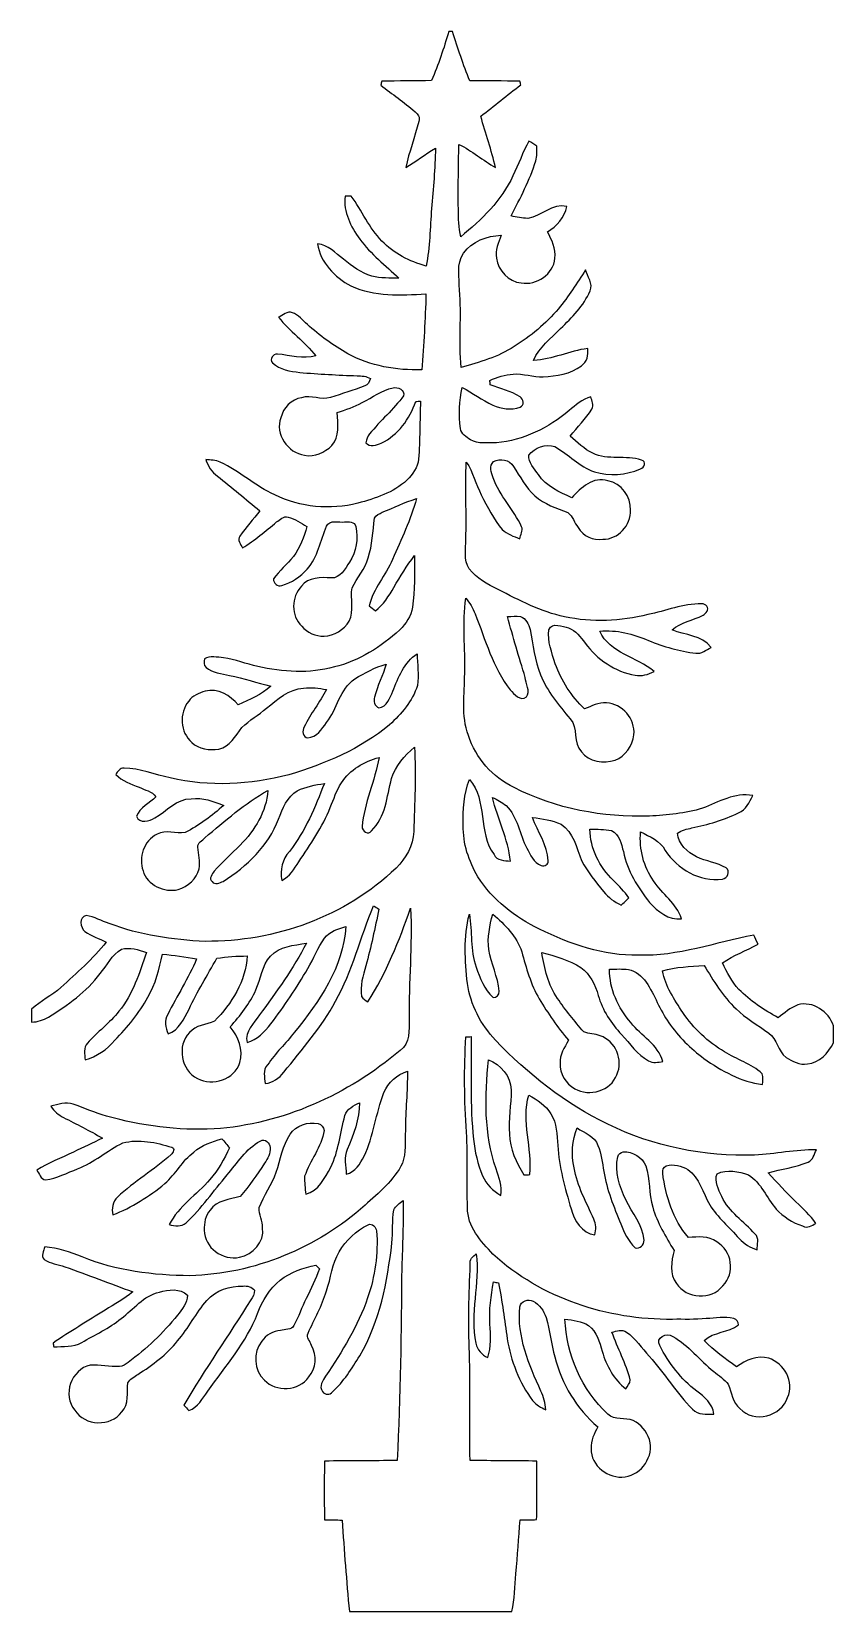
# Model space of a CAD drawing. Header units: centimetres. Extents: x -6.7 to 3.9, y -11.6 to 9.4.
import ezdxf

# ---------------------------------------------------------------- set-up
doc = ezdxf.new("R2010")
doc.units = ezdxf.units.CM
doc.header["$MEASUREMENT"] = 0
doc.layers.add('Camada 1', color=7, linetype='Continuous')

msp = doc.modelspace()

# ---------------------------------------------------------------- linework, layer by layer
at = {"layer": 'Camada 1', "color": 250}
msp.add_open_spline([(-1.21675, 9.36413), (-1.21675, 9.36413), (-1.1663, 9.36413), (-1.1663, 9.36413), (-1.1663, 9.36413), (-1.09321, 9.14556), (-1.02869, 8.92364), (-0.93717, 8.71177), (-0.93717, 8.71177), (-0.71642, 8.71043), (-0.4955, 8.71144), (-0.27459, 8.70708), (-0.27459, 8.70708), (-0.27174, 8.69501), (-0.26621, 8.67104), (-0.26336, 8.65897), (-0.26336, 8.65897), (-0.44237, 8.52388), (-0.61535, 8.3809), (-0.79201, 8.24279), (-0.79201, 8.24279), (-0.72882, 8.01584), (-0.65088, 7.79291), (-0.59708, 7.56328), (-0.59708, 7.56328), (-0.76218, 7.66033), (-0.91052, 7.78453), (-1.08215, 7.87085), (-1.08215, 7.87085), (-1.08853, 7.58641), (-1.09238, 7.3018), (-1.0892, 7.01736), (-1.0892, 7.01736), (-1.08551, 6.89366), (-1.08735, 6.76795), (-1.05751, 6.6471), (-1.05751, 6.6471), (-0.78296, 6.87103), (-0.51763, 7.12681), (-0.36761, 7.45349), (-0.36761, 7.45349), (-0.29487, 7.60636), (-0.23671, 7.76576), (-0.15525, 7.91443), (-0.15525, 7.91443), (-0.12289, 7.89164), (-0.08099, 7.87471), (-0.05233, 7.84521), (-0.05233, 7.84521), (-0.05048, 7.78151), (-0.04797, 7.71564), (-0.0644, 7.65345), (-0.0644, 7.65345), (-0.14519, 7.39834), (-0.26906, 7.1605), (-0.39158, 6.92366), (-0.39158, 6.92366), (-0.319, 6.90858), (-0.24592, 6.89248), (-0.17134, 6.89131), (-0.17134, 6.89131), (0.01153, 6.91126), (0.15149, 7.10184), (0.34726, 7.04719), (0.34726, 7.04719), (0.31106, 6.90472), (0.21418, 6.78638), (0.08947, 6.7123), (0.08947, 6.7123), (0.14747, 6.60452), (0.20328, 6.49088), (0.18803, 6.36316), (0.18803, 6.36316), (0.17261, 6.14945), (-0.05467, 6.00211), (-0.25799, 6.0353), (-0.25799, 6.0353), (-0.42477, 6.05408), (-0.56289, 6.1989), (-0.58383, 6.36366), (-0.58383, 6.36366), (-0.61048, 6.46892), (-0.55702, 6.57), (-0.524, 6.66704), (-0.524, 6.66704), (-0.71022, 6.65799), (-0.91152, 6.59094), (-1.0193, 6.4297), (-1.0193, 6.4297), (-1.12037, 6.2884), (-1.07444, 6.10486), (-1.07528, 5.94362), (-1.07528, 5.94362), (-1.0426, 5.60185), (-1.08668, 5.25824), (-1.05131, 4.91681), (-1.05131, 4.91681), (-0.81146, 4.98805), (-0.56356, 5.05409), (-0.35202, 5.1927), (-0.35202, 5.1927), (-0.13329, 5.33032), (0.06885, 5.49642), (0.23446, 5.69538), (0.23446, 5.69538), (0.37123, 5.85495), (0.48035, 6.0348), (0.59533, 6.20996), (0.59533, 6.20996), (0.61813, 6.11995), (0.69607, 6.02558), (0.65501, 5.93021), (0.65501, 5.93021), (0.56851, 5.73343), (0.41448, 5.57972), (0.26329, 5.43172), (0.26329, 5.43172), (0.13506, 5.29931), (-0.01914, 5.18499), (-0.0944, 5.01067), (-0.0944, 5.01067), (0.15367, 5.01956), (0.37827, 5.13823), (0.62249, 5.16756), (0.62249, 5.16756), (0.63523, 5.08208), (0.6126, 4.99023), (0.53885, 4.9381), (0.53885, 4.9381), (0.39554, 4.83133), (0.20831, 4.80149), (0.03399, 4.79344), (0.03399, 4.79344), (-0.10043, 4.78825), (-0.23051, 4.83954), (-0.3651, 4.82999), (-0.3651, 4.82999), (-0.47153, 4.81942), (-0.57629, 4.79261), (-0.67183, 4.74433), (-0.67183, 4.74433), (-0.67049, 4.73026), (-0.66798, 4.7021), (-0.66664, 4.68802), (-0.66664, 4.68802), (-0.53456, 4.63756), (-0.39343, 4.60555), (-0.27257, 4.52945), (-0.27257, 4.52945), (-0.22715, 4.49912), (-0.2114, 4.4138), (-0.27291, 4.39217), (-0.27291, 4.39217), (-0.3884, 4.34994), (-0.52366, 4.36603), (-0.63328, 4.41983), (-0.63328, 4.41983), (-0.77374, 4.48805), (-0.90281, 4.57689), (-1.03858, 4.65349), (-1.03858, 4.65349), (-1.07428, 4.47464), (-1.08819, 4.28977), (-1.06237, 4.1084), (-1.06237, 4.1084), (-1.05115, 4.03751), (-0.98276, 3.99728), (-0.93013, 3.95755), (-0.93013, 3.95755), (-0.82671, 3.89889), (-0.69932, 3.92319), (-0.58602, 3.9185), (-0.58602, 3.9185), (-0.23, 3.9537), (0.10758, 4.11344), (0.3771, 4.34608), (0.3771, 4.34608), (0.46208, 4.42185), (0.5531, 4.49375), (0.66389, 4.52778), (0.66389, 4.52778), (0.67562, 4.47582), (0.70931, 4.41681), (0.67746, 4.36536), (0.67746, 4.36536), (0.59651, 4.23512), (0.4832, 4.13036), (0.39202, 4.00784), (0.39202, 4.00784), (0.48521, 3.92554), (0.57438, 3.83519), (0.68836, 3.78122), (0.68836, 3.78122), (0.89084, 3.68468), (1.12717, 3.75608), (1.33502, 3.69071), (1.33502, 3.69071), (1.40541, 3.67378), (1.37474, 3.58763), (1.31909, 3.57271), (1.31909, 3.57271), (1.12952, 3.49158), (0.90877, 3.47599), (0.71082, 3.53567), (0.71082, 3.53567), (0.51086, 3.60187), (0.36889, 3.76714), (0.18937, 3.86922), (0.18937, 3.86922), (0.06483, 3.91029), (-0.07613, 3.85397), (-0.15877, 3.75775), (-0.15877, 3.75775), (-0.16329, 3.65752), (-0.08334, 3.57673), (-0.03054, 3.49879), (-0.03054, 3.49879), (0.07237, 3.34207), (0.24787, 3.26597), (0.4128, 3.19273), (0.4128, 3.19273), (0.53198, 3.32229), (0.69707, 3.47901), (0.8905, 3.41532), (0.8905, 3.41532), (1.07019, 3.38364), (1.19606, 3.2053), (1.18751, 3.02813), (1.18751, 3.02813), (1.19791, 2.83118), (1.02426, 2.63474), (0.82212, 2.64345), (0.82212, 2.64345), (0.69305, 2.61898), (0.56164, 2.6872), (0.49594, 2.79833), (0.49594, 2.79833), (0.44314, 2.8585), (0.42638, 2.94817), (0.36067, 2.99645), (0.36067, 2.99645), (0.20848, 3.05478), (0.04572, 3.1049), (-0.0763, 3.21904), (-0.0763, 3.21904), (-0.20117, 3.32413), (-0.2709, 3.47465), (-0.36158, 3.60657), (-0.36158, 3.60657), (-0.41019, 3.69658), (-0.53841, 3.71954), (-0.62289, 3.66959), (-0.62289, 3.66959), (-0.68759, 3.61428), (-0.6487, 3.52226), (-0.62976, 3.45353), (-0.62976, 3.45353), (-0.53992, 3.21921), (-0.3584, 3.03416), (-0.25196, 2.80822), (-0.25196, 2.80822), (-0.23084, 2.75508), (-0.26487, 2.70028), (-0.2766, 2.64899), (-0.2766, 2.64899), (-0.3584, 2.67798), (-0.44019, 2.71368), (-0.50757, 2.76967), (-0.50757, 2.76967), (-0.62591, 2.90611), (-0.70318, 3.07087), (-0.78547, 3.22993), (-0.78547, 3.22993), (-0.85923, 3.3714), (-0.89275, 3.53181), (-0.98443, 3.66389), (-0.98443, 3.66389), (-1.00555, 3.3243), (-0.97471, 2.98287), (-0.99231, 2.64261), (-0.99231, 2.64261), (-0.9841, 2.51355), (-1.02869, 2.36404), (-0.94421, 2.25073), (-0.94421, 2.25073), (-0.84984, 2.121), (-0.70318, 2.04742), (-0.56423, 1.97517), (-0.56423, 1.97517), (-0.28012, 1.83354), (0.00365, 1.68201), (0.31692, 1.61514), (0.31692, 1.61514), (0.68014, 1.53837), (1.05946, 1.55731), (1.41916, 1.64397), (1.41916, 1.64397), (1.65633, 1.69123), (1.88412, 1.79365), (2.13018, 1.78728), (2.13018, 1.78728), (2.15583, 1.78761), (2.18281, 1.77621), (2.19773, 1.75442), (2.19773, 1.75442), (2.23628, 1.71269), (2.18499, 1.66056), (2.14963, 1.63643), (2.14963, 1.63643), (2.01486, 1.56837), (1.85714, 1.54323), (1.7388, 1.44383), (1.7388, 1.44383), (1.9101, 1.36506), (2.1332, 1.37813), (2.25405, 1.21085), (2.25405, 1.21085), (2.19153, 1.17615), (2.12851, 1.12034), (2.05258, 1.13408), (2.05258, 1.13408), (1.83669, 1.15822), (1.6265, 1.2189), (1.4267, 1.30271), (1.4267, 1.30271), (1.22422, 1.38819), (1.00431, 1.44786), (0.78306, 1.42389), (0.78306, 1.42389), (0.91447, 1.12939), (1.27484, 1.08883), (1.50045, 0.89221), (1.50045, 0.89221), (1.42503, 0.85082), (1.33753, 0.82383), (1.25087, 0.8426), (1.25087, 0.8426), (0.98437, 0.88769), (0.74602, 1.05161), (0.58846, 1.26834), (0.58846, 1.26834), (0.5246, 1.34243), (0.46778, 1.43662), (0.36922, 1.46797), (0.36922, 1.46797), (0.28927, 1.4849), (0.15216, 1.54977), (0.10841, 1.44451), (0.10841, 1.44451), (0.0888, 1.2898), (0.1473, 1.13878), (0.1939, 0.99412), (0.1939, 0.99412), (0.27167, 0.7665), (0.40878, 0.56252), (0.58041, 0.3949), (0.58041, 0.3949), (0.67344, 0.43379), (0.7663, 0.48407), (0.87089, 0.47703), (0.87089, 0.47703), (1.07857, 0.46362), (1.25506, 0.26316), (1.23378, 0.05364), (1.23378, 0.05364), (1.21903, -0.09185), (1.11846, -0.22695), (0.98454, -0.28461), (0.98454, -0.28461), (0.83401, -0.32869), (0.63673, -0.31025), (0.54069, -0.17063), (0.54069, -0.17063), (0.419, -0.05296), (0.50466, 0.14482), (0.389, 0.26399), (0.389, 0.26399), (0.24317, 0.4472), (0.08193, 0.62604), (-0.0002, 0.84897), (-0.0002, 0.84897), (-0.08065, 1.03938), (-0.1001, 1.24622), (-0.14066, 1.44685), (-0.14066, 1.44685), (-0.15608, 1.51725), (-0.1943, 1.59351), (-0.26654, 1.61832), (-0.26654, 1.61832), (-0.3237, 1.62787), (-0.38169, 1.62184), (-0.43902, 1.61882), (-0.43902, 1.61882), (-0.36778, 1.34846), (-0.28599, 1.08095), (-0.20435, 0.8136), (-0.20435, 0.8136), (-0.19916, 0.73231), (-0.13212, 0.62856), (-0.18894, 0.55363), (-0.18894, 0.55363), (-0.26872, 0.49111), (-0.34917, 0.59487), (-0.40197, 0.64649), (-0.40197, 0.64649), (-0.63563, 0.94116), (-0.72932, 1.31293), (-0.86878, 1.65536), (-0.86878, 1.65536), (-0.90096, 1.72911), (-0.9375, 1.80136), (-0.99014, 1.86253), (-0.99014, 1.86253), (-1.04109, 1.53233), (-0.99231, 1.19794), (-1.00572, 0.8659), (-1.00572, 0.8659), (-1.00572, 0.59252), (-1.05584, 0.3069), (-0.95527, 0.04409), (-0.95527, 0.04409), (-0.85839, -0.25427), (-0.6368, -0.51206), (-0.35186, -0.64514), (-0.35186, -0.64514), (0.19826, -0.92925), (0.82496, -1.04155), (1.44044, -1.0248), (1.44044, -1.0248), (1.67561, -1.00753), (1.91479, -0.99144), (2.14124, -0.92037), (2.14124, -0.92037), (2.35395, -0.83841), (2.56883, -0.70666), (2.806, -0.75074), (2.806, -0.75074), (2.76175, -0.83891), (2.71583, -0.94048), (2.61777, -0.97887), (2.61777, -0.97887), (2.42485, -1.0796), (2.21181, -1.13291), (2.00062, -1.18001), (2.00062, -1.18001), (1.93625, -1.19694), (1.86434, -1.20532), (1.81138, -1.24973), (1.81138, -1.24973), (1.82445, -1.39019), (1.94061, -1.50518), (2.06414, -1.56133), (2.06414, -1.56133), (2.18717, -1.62955), (2.33551, -1.63206), (2.45385, -1.71051), (2.45385, -1.71051), (2.51368, -1.75123), (2.47245, -1.85247), (2.4049, -1.8565), (2.4049, -1.8565), (2.10387, -1.89723), (1.80903, -1.72576), (1.64879, -1.47702), (1.64879, -1.47702), (1.58158, -1.34996), (1.44279, -1.29465), (1.32161, -1.23297), (1.32161, -1.23297), (1.3035, -1.4611), (1.36066, -1.69492), (1.49492, -1.88147), (1.49492, -1.88147), (1.60856, -2.05646), (1.79847, -2.17681), (1.86418, -2.38264), (1.86418, -2.38264), (1.69489, -2.40493), (1.55074, -2.28391), (1.44212, -2.16927), (1.44212, -2.16927), (1.2859, -1.9693), (1.14494, -1.74705), (1.09533, -1.49428), (1.09533, -1.49428), (1.06683, -1.39271), (1.04437, -1.26599), (0.93811, -1.21571), (0.93811, -1.21571), (0.84508, -1.19258), (0.74669, -1.2023), (0.65199, -1.19493), (0.65199, -1.19493), (0.65199, -1.45473), (0.78038, -1.69777), (0.96375, -1.87611), (0.96375, -1.87611), (1.038, -1.94718), (1.10924, -2.0221), (1.16824, -2.10675), (1.16824, -2.10675), (1.14276, -2.13022), (1.09164, -2.17731), (1.06616, -2.20078), (1.06616, -2.20078), (0.97749, -2.15854), (0.89386, -2.10172), (0.83284, -2.02394), (0.83284, -2.02394), (0.72691, -1.89371), (0.61913, -1.7623), (0.54237, -1.61228), (0.54237, -1.61228), (0.46811, -1.44383), (0.43744, -1.23699), (0.26932, -1.12955), (0.26932, -1.12955), (0.15065, -1.07458), (0.01941, -1.05882), (-0.10882, -1.04223), (-0.10882, -1.04223), (-0.04043, -1.23347), (0.09132, -1.40645), (0.09936, -1.6153), (0.09936, -1.6153), (0.10942, -1.66374), (0.04858, -1.69458), (0.00801, -1.67614), (0.00801, -1.67614), (-0.09474, -1.64463), (-0.13698, -1.533), (-0.18341, -1.44752), (-0.18341, -1.44752), (-0.28297, -1.26348), (-0.29973, -1.03418), (-0.45796, -0.88467), (-0.45796, -0.88467), (-0.51361, -0.84092), (-0.57395, -0.80455), (-0.63865, -0.77673), (-0.63865, -0.77673), (-0.56557, -1.05983), (-0.43516, -1.32734), (-0.39829, -1.61983), (-0.39829, -1.61983), (-0.47455, -1.60927), (-0.58065, -1.61916), (-0.61719, -1.53015), (-0.61719, -1.53015), (-0.83492, -1.23783), (-0.70184, -0.81762), (-0.94119, -0.5367), (-0.94119, -0.5367), (-1.01746, -0.72946), (-1.02835, -0.94048), (-1.02433, -1.14564), (-1.02433, -1.14564), (-1.02902, -1.3855), (-0.95276, -1.62251), (-0.83056, -1.82716), (-0.83056, -1.82716), (-0.63479, -2.13256), (-0.33962, -2.36353), (-0.01562, -2.52092), (-0.01562, -2.52092), (0.39101, -2.71988), (0.83419, -2.87744), (1.29328, -2.86353), (1.29328, -2.86353), (1.81741, -2.88716), (2.31154, -2.6939), (2.81891, -2.59836), (2.81891, -2.59836), (2.83869, -2.63808), (2.85813, -2.67815), (2.87657, -2.71871), (2.87657, -2.71871), (2.72102, -2.80319), (2.55441, -2.86789), (2.40675, -2.96627), (2.40675, -2.96627), (2.46541, -3.09064), (2.52776, -3.21669), (2.62364, -3.31743), (2.62364, -3.31743), (2.77265, -3.47348), (2.95719, -3.58913), (3.14425, -3.69456), (3.14425, -3.69456), (3.22521, -3.63053), (3.30466, -3.56064), (3.40221, -3.52326), (3.40221, -3.52326), (3.60117, -3.46711), (3.81353, -3.61142), (3.87354, -3.80117), (3.87354, -3.80117), (3.87354, -3.80117), (3.87354, -4.02409), (3.87354, -4.02409), (3.87354, -4.02409), (3.808, -4.16053), (3.68916, -4.29278), (3.52909, -4.30484), (3.52909, -4.30484), (3.42785, -4.32177), (3.3293, -4.27166), (3.24649, -4.21936), (3.24649, -4.21936), (3.13805, -4.1369), (3.1305, -3.97481), (3.01787, -3.8967), (3.01787, -3.8967), (2.87439, -3.78759), (2.7103, -3.70562), (2.58542, -3.57337), (2.58542, -3.57337), (2.40742, -3.41179), (2.28858, -3.2011), (2.16186, -3.0003), (2.16186, -3.0003), (1.97765, -3.01756), (1.78808, -3.01723), (1.61057, -3.07388), (1.61057, -3.07388), (1.65231, -3.27653), (1.76863, -3.45437), (1.88161, -3.62383), (1.88161, -3.62383), (2.02559, -3.83418), (2.21097, -4.01772), (2.43289, -4.14477), (2.43289, -4.14477), (2.59464, -4.24853), (2.78857, -4.30049), (2.93054, -4.43425), (2.93054, -4.43425), (2.94797, -4.48034), (2.94043, -4.53012), (2.93725, -4.57806), (2.93725, -4.57806), (2.65113, -4.54084), (2.39216, -4.39754), (2.16069, -4.23243), (2.16069, -4.23243), (1.98017, -4.10253), (1.82512, -3.93961), (1.69522, -3.7596), (1.69522, -3.7596), (1.57739, -3.59014), (1.509, -3.39252), (1.39553, -3.22072), (1.39553, -3.22072), (1.34105, -3.13925), (1.25607, -3.07824), (1.1612, -3.05427), (1.1612, -3.05427), (1.07873, -3.04405), (0.99543, -3.04908), (0.91263, -3.04975), (0.91263, -3.04975), (0.90693, -3.3119), (1.02577, -3.56265), (1.19389, -3.75842), (1.19389, -3.75842), (1.33317, -3.93375), (1.55057, -4.04555), (1.61829, -4.2735), (1.61829, -4.2735), (1.55459, -4.28171), (1.48453, -4.29747), (1.42503, -4.26462), (1.42503, -4.26462), (1.27769, -4.18098), (1.18316, -4.03599), (1.06968, -3.91548), (1.06968, -3.91548), (0.93291, -3.7668), (0.81558, -3.59483), (0.76178, -3.39822), (0.76178, -3.39822), (0.72205, -3.25692), (0.65416, -3.11629), (0.53298, -3.02779), (0.53298, -3.02779), (0.37525, -2.92756), (0.19289, -2.87777), (0.01405, -2.83), (0.01405, -2.83), (0.05243, -3.04087), (0.09534, -3.26027), (0.22272, -3.43794), (0.22272, -3.43794), (0.32916, -3.59148), (0.44481, -3.73898), (0.56969, -3.87793), (0.56969, -3.87793), (0.63657, -3.91246), (0.7187, -3.90223), (0.78776, -3.93392), (0.78776, -3.93392), (0.99241, -3.99777), (1.097, -4.2554), (1.00833, -4.44782), (1.00833, -4.44782), (0.92889, -4.65968), (0.64377, -4.74752), (0.45286, -4.6332), (0.45286, -4.6332), (0.33318, -4.56901), (0.2472, -4.43475), (0.25726, -4.29646), (0.25726, -4.29646), (0.24787, -4.18232), (0.31709, -4.08745), (0.36821, -3.99224), (0.36821, -3.99224), (0.22407, -3.82077), (0.09634, -3.63606), (-0.01814, -3.44398), (-0.01814, -3.44398), (-0.13212, -3.25156), (-0.19212, -3.03433), (-0.25095, -2.82062), (-0.25095, -2.82062), (-0.31565, -2.61479), (-0.47304, -2.45874), (-0.63328, -2.3228), (-0.63328, -2.3228), (-0.67569, -2.47399), (-0.70771, -2.63306), (-0.68659, -2.79045), (-0.68659, -2.79045), (-0.65256, -2.97667), (-0.56523, -3.15149), (-0.55115, -3.3419), (-0.55115, -3.3419), (-0.54394, -3.38732), (-0.58249, -3.43291), (-0.62976, -3.42503), (-0.62976, -3.42503), (-0.74693, -3.31994), (-0.80308, -3.16691), (-0.85302, -3.02192), (-0.85302, -3.02192), (-0.93566, -2.79816), (-0.90314, -2.55411), (-0.94404, -2.3228), (-0.94404, -2.3228), (-1.02114, -2.62317), (-1.00287, -2.93527), (-0.96985, -3.24049), (-0.96985, -3.24049), (-0.92812, -3.52175), (-0.79319, -3.78507), (-0.59725, -3.99023), (-0.59725, -3.99023), (-0.16966, -4.44095), (0.32749, -4.83266), (0.88967, -5.10169), (0.88967, -5.10169), (1.48721, -5.40339), (2.16488, -5.52927), (2.83131, -5.51251), (2.83131, -5.51251), (3.10519, -5.50195), (3.37422, -5.43574), (3.64911, -5.44312), (3.64911, -5.44312), (3.61743, -5.49725), (3.60787, -5.58039), (3.53949, -5.60386), (3.53949, -5.60386), (3.36969, -5.67627), (3.18515, -5.69688), (3.00848, -5.74533), (3.00848, -5.74533), (3.1305, -5.87539), (3.25035, -6.00781), (3.37857, -6.13218), (3.37857, -6.13218), (3.47395, -6.21901), (3.5663, -6.31036), (3.64173, -6.41595), (3.64173, -6.41595), (3.58759, -6.4416), (3.52792, -6.49121), (3.46607, -6.44847), (3.46607, -6.44847), (3.33131, -6.40975), (3.2118, -6.32862), (3.11643, -6.22756), (3.11643, -6.22756), (2.98971, -6.08056), (2.91998, -5.87774), (2.74885, -5.77332), (2.74885, -5.77332), (2.61995, -5.72772), (2.46306, -5.69688), (2.33517, -5.75974), (2.33517, -5.75974), (2.29327, -5.85998), (2.35294, -5.96943), (2.39618, -6.06011), (2.39618, -6.06011), (2.49256, -6.26728), (2.69085, -6.39098), (2.83735, -6.55709), (2.83735, -6.55709), (2.89668, -6.61055), (2.8635, -6.69704), (2.86534, -6.76677), (2.86534, -6.76677), (2.77516, -6.73643), (2.68934, -6.68899), (2.62716, -6.61592), (2.62716, -6.61592), (2.49457, -6.46925), (2.34272, -6.33784), (2.23678, -6.16922), (2.23678, -6.16922), (2.14912, -6.00966), (2.09716, -5.81908), (1.94949, -5.70174), (1.94949, -5.70174), (1.863, -5.66169), (1.75824, -5.61827), (1.6627, -5.65616), (1.6627, -5.65616), (1.62365, -5.66889), (1.61192, -5.71432), (1.6151, -5.75119), (1.6151, -5.75119), (1.65248, -6.05759), (1.75003, -6.36416), (1.95502, -6.6015), (1.95502, -6.6015), (2.08057, -6.59832), (2.22455, -6.57317), (2.32964, -6.66268), (2.32964, -6.66268), (2.53279, -6.77364), (2.57822, -7.07971), (2.41043, -7.24162), (2.41043, -7.24162), (2.2626, -7.43924), (1.92871, -7.4141), (1.79596, -7.21145), (1.79596, -7.21145), (1.69774, -7.08624), (1.73193, -6.91829), (1.76495, -6.77599), (1.76495, -6.77599), (1.65583, -6.59295), (1.54219, -6.40891), (1.48319, -6.20241), (1.48319, -6.20241), (1.42888, -6.02357), (1.44782, -5.83165), (1.39184, -5.65381), (1.39184, -5.65381), (1.34038, -5.54251), (1.21886, -5.45753), (1.09315, -5.47078), (1.09315, -5.47078), (1.05929, -5.47547), (1.02795, -5.49944), (1.02007, -5.53363), (1.02007, -5.53363), (0.97615, -5.73058), (1.04286, -5.9292), (1.1265, -6.10603), (1.1265, -6.10603), (1.20948, -6.28219), (1.35463, -6.43473), (1.36804, -6.63804), (1.36804, -6.63804), (1.36888, -6.69939), (1.31273, -6.76107), (1.24836, -6.74046), (1.24836, -6.74046), (1.1617, -6.65078), (1.10371, -6.53865), (1.05912, -6.42349), (1.05912, -6.42349), (0.97012, -6.19671), (0.87206, -5.9701), (0.83653, -5.72723), (0.83653, -5.72723), (0.81307, -5.61274), (0.80703, -5.49256), (0.7554, -5.38579), (0.7554, -5.38579), (0.71752, -5.26042), (0.57975, -5.21851), (0.48186, -5.15197), (0.48186, -5.15197), (0.41364, -5.31774), (0.40476, -5.5043), (0.4428, -5.67895), (0.4428, -5.67895), (0.48354, -5.92115), (0.60405, -6.13889), (0.70294, -6.36047), (0.70294, -6.36047), (0.73864, -6.4245), (0.72976, -6.49859), (0.7187, -6.56764), (0.7187, -6.56764), (0.54404, -6.54485), (0.44498, -6.37958), (0.40291, -6.22454), (0.40291, -6.22454), (0.32111, -5.95032), (0.24401, -5.67141), (0.22608, -5.38462), (0.22608, -5.38462), (0.21233, -5.24349), (0.21736, -5.09029), (0.13439, -4.9676), (0.13439, -4.9676), (0.0707, -4.85077), (-0.04629, -4.78104), (-0.15776, -4.71651), (-0.15776, -4.71651), (-0.25699, -5.06313), (-0.10831, -5.41931), (-0.142, -5.77097), (-0.142, -5.77097), (-0.16899, -5.77181), (-0.19598, -5.77298), (-0.22296, -5.77433), (-0.22296, -5.77433), (-0.32068, -5.61006), (-0.41237, -5.43021), (-0.41354, -5.23427), (-0.41354, -5.23427), (-0.4303, -5.03799), (-0.39108, -4.84423), (-0.38924, -4.64846), (-0.38924, -4.64846), (-0.39829, -4.46827), (-0.525, -4.31289), (-0.69128, -4.25104), (-0.69128, -4.25104), (-0.74089, -4.73075), (-0.74927, -5.23209), (-0.59088, -5.69387), (-0.59088, -5.69387), (-0.55517, -5.80768), (-0.50288, -5.92367), (-0.52634, -6.04552), (-0.52634, -6.04552), (-0.63111, -5.98652), (-0.72145, -5.89886), (-0.76922, -5.7874), (-0.76922, -5.7874), (-0.8319, -5.63252), (-0.87347, -5.46876), (-0.88923, -5.30249), (-0.88923, -5.30249), (-0.93599, -4.8511), (-0.91739, -4.3967), (-0.92007, -3.94397), (-0.92007, -3.94397), (-0.94354, -3.94447), (-0.967, -3.94514), (-0.99047, -3.94615), (-0.99047, -3.94615), (-1.01494, -4.36686), (-1.01175, -4.78959), (-0.98142, -5.20996), (-0.98142, -5.20996), (-0.96064, -5.54218), (-0.97974, -5.87506), (-0.96717, -6.20761), (-0.96717, -6.20761), (-0.97455, -6.45651), (-0.79084, -6.65497), (-0.6316, -6.82359), (-0.6316, -6.82359), (0.00734, -7.41058), (0.8843, -7.69552), (1.74417, -7.68731), (1.74417, -7.68731), (1.89318, -7.68463), (2.04286, -7.69267), (2.19153, -7.67776), (2.19153, -7.67776), (2.31238, -7.67038), (2.4349, -7.6501), (2.55492, -7.67692), (2.55492, -7.67692), (2.5928, -7.6858), (2.61894, -7.722), (2.61727, -7.76089), (2.61727, -7.76089), (2.48536, -7.86699), (2.29193, -7.84788), (2.16471, -7.96521), (2.16471, -7.96521), (2.28992, -8.10182), (2.44563, -8.2054), (2.59246, -8.31721), (2.59246, -8.31721), (2.71247, -8.22703), (2.86634, -8.15814), (3.01871, -8.20172), (3.01871, -8.20172), (3.22269, -8.26659), (3.36316, -8.517), (3.26845, -8.72065), (3.26845, -8.72065), (3.19118, -8.97174), (2.8169, -9.06862), (2.63722, -8.86799), (2.63722, -8.86799), (2.53564, -8.78904), (2.53162, -8.65478), (2.48335, -8.54684), (2.48335, -8.54684), (2.43004, -8.47845), (2.35579, -8.43186), (2.29008, -8.37721), (2.29008, -8.37721), (2.10286, -8.23055), (1.96072, -8.02807), (1.74802, -7.91443), (1.74802, -7.91443), (1.66538, -7.85157), (1.51453, -7.9332), (1.57521, -8.03545), (1.57521, -8.03545), (1.69656, -8.26441), (1.85462, -8.48063), (2.06498, -8.63584), (2.06498, -8.63584), (2.16705, -8.71362), (2.27467, -8.80295), (2.29159, -8.94039), (2.29159, -8.94039), (2.19438, -8.94325), (2.08208, -8.95749), (2.01034, -8.87519), (2.01034, -8.87519), (1.79411, -8.6635), (1.63873, -8.39917), (1.43576, -8.17523), (1.43576, -8.17523), (1.33585, -8.0693), (1.25691, -7.93873), (1.13421, -7.85643), (1.13421, -7.85643), (1.07622, -7.81503), (1.00515, -7.84101), (0.9438, -7.85761), (0.9438, -7.85761), (1.01605, -8.07131), (1.13019, -8.26943), (1.18551, -8.48901), (1.18551, -8.48901), (1.18232, -8.53393), (1.1498, -8.56947), (1.12851, -8.60718), (1.12851, -8.60718), (0.96962, -8.48499), (0.86804, -8.30145), (0.81558, -8.1102), (0.81558, -8.1102), (0.78071, -7.98667), (0.73915, -7.85325), (0.63472, -7.77028), (0.63472, -7.77028), (0.54354, -7.70525), (0.42705, -7.70223), (0.32061, -7.68295), (0.32061, -7.68295), (0.3419, -8.15362), (0.54103, -8.61992), (0.88967, -8.94057), (0.88967, -8.94057), (0.97883, -9.0289), (1.11695, -8.98129), (1.22389, -9.02722), (1.22389, -9.02722), (1.32798, -9.07482), (1.4034, -9.17288), (1.43977, -9.27965), (1.43977, -9.27965), (1.50431, -9.49553), (1.33904, -9.74378), (1.11662, -9.77042), (1.11662, -9.77042), (0.89721, -9.80864), (0.66121, -9.6246), (0.66607, -9.39732), (0.66607, -9.39732), (0.66188, -9.29289), (0.70948, -9.20003), (0.7554, -9.11036), (0.7554, -9.11036), (0.47381, -8.87151), (0.27887, -8.54097), (0.18652, -8.18513), (0.18652, -8.18513), (0.13724, -8.01349), (0.12601, -7.8333), (0.07103, -7.66334), (0.07103, -7.66334), (0.0407, -7.574), (-0.01311, -7.49171), (-0.09926, -7.44729), (-0.09926, -7.44729), (-0.16245, -7.4084), (-0.26403, -7.44595), (-0.27559, -7.52204), (-0.27559, -7.52204), (-0.31481, -7.91409), (-0.15525, -8.28787), (0.00315, -8.63735), (0.00315, -8.63735), (0.04204, -8.71429), (0.0593, -8.79843), (0.06684, -8.88408), (0.06684, -8.88408), (0.00215, -8.85542), (-0.06088, -8.81837), (-0.10596, -8.76239), (-0.10596, -8.76239), (-0.28481, -8.5232), (-0.3956, -8.23725), (-0.44187, -7.94309), (-0.44187, -7.94309), (-0.48092, -7.69687), (-0.50757, -7.44863), (-0.55819, -7.20424), (-0.55819, -7.20424), (-0.58048, -7.20005), (-0.60278, -7.1962), (-0.6249, -7.19251), (-0.6249, -7.19251), (-0.65691, -7.37622), (-0.68457, -7.56177), (-0.67116, -7.74899), (-0.67116, -7.74899), (-0.66513, -7.8975), (-0.64937, -8.05137), (-0.69999, -8.19401), (-0.69999, -8.19401), (-0.77609, -8.15563), (-0.84146, -8.09076), (-0.85856, -8.00443), (-0.85856, -8.00443), (-0.94069, -7.61071), (-0.80274, -7.21363), (-0.85269, -6.81789), (-0.85269, -6.81789), (-0.89208, -6.85711), (-0.95058, -6.89282), (-0.9313, -6.9617), (-0.9313, -6.9617), (-0.94873, -7.35225), (-0.96147, -7.74379), (-0.94186, -8.13467), (-0.94186, -8.13467), (-0.92879, -8.60785), (-0.94404, -9.08119), (-0.93365, -9.55454), (-0.93365, -9.55454), (-0.64016, -9.56091), (-0.34666, -9.55822), (-0.053, -9.56375), (-0.053, -9.56375), (-0.04713, -9.82222), (-0.04713, -10.08085), (-0.0535, -10.33948), (-0.0535, -10.33948), (-0.12625, -10.33981), (-0.19882, -10.34031), (-0.27157, -10.34249), (-0.27157, -10.34249), (-0.2947, -10.5795), (-0.30358, -10.81785), (-0.32889, -11.05486), (-0.32889, -11.05486), (-0.34649, -11.22113), (-0.33627, -11.39209), (-0.38337, -11.55418), (-0.38337, -11.55418), (-0.38337, -11.55418), (-2.53202, -11.55418), (-2.53202, -11.55418), (-2.53202, -11.55418), (-2.56906, -11.1519), (-2.60125, -10.74896), (-2.62672, -10.34585), (-2.62672, -10.34585), (-2.70433, -10.34199), (-2.78227, -10.34098), (-2.85987, -10.34048), (-2.85987, -10.34048), (-2.86625, -10.08169), (-2.86608, -9.82289), (-2.86004, -9.56443), (-2.86004, -9.56443), (-2.5394, -9.55755), (-2.21858, -9.56124), (-1.89793, -9.55538), (-1.89793, -9.55538), (-1.85721, -8.70272), (-1.8448, -7.84855), (-1.83843, -6.99506), (-1.83843, -6.99506), (-1.82771, -6.70073), (-1.81463, -6.4064), (-1.82133, -6.1119), (-1.82133, -6.1119), (-1.86324, -6.15179), (-1.91805, -6.18448), (-1.94319, -6.23828), (-1.94319, -6.23828), (-1.96733, -6.38277), (-1.9561, -6.53077), (-1.96833, -6.67676), (-1.96833, -6.67676), (-2.02918, -7.1915), (-2.12707, -7.71714), (-2.39474, -8.16887), (-2.39474, -8.16887), (-2.50034, -8.33782), (-2.60561, -8.51248), (-2.75444, -8.64757), (-2.75444, -8.64757), (-2.79015, -8.69048), (-2.85602, -8.68914), (-2.88652, -8.64255), (-2.88652, -8.64255), (-2.94201, -8.57818), (-2.87949, -8.49488), (-2.8463, -8.43772), (-2.8463, -8.43772), (-2.6279, -8.11272), (-2.41855, -7.77531), (-2.28948, -7.40354), (-2.28948, -7.40354), (-2.1931, -7.11893), (-2.14885, -6.81672), (-2.17048, -6.51669), (-2.17048, -6.51669), (-2.17751, -6.46624), (-2.23015, -6.40841), (-2.28429, -6.43389), (-2.28429, -6.43389), (-2.44469, -6.50981), (-2.5751, -6.64139), (-2.66528, -6.79325), (-2.66528, -6.79325), (-2.76584, -6.94846), (-2.77255, -7.14088), (-2.8359, -7.31135), (-2.8359, -7.31135), (-2.89256, -7.50763), (-2.99514, -7.6848), (-3.07895, -7.86984), (-3.07895, -7.86984), (-3.10442, -7.92734), (-3.04744, -7.9798), (-3.03235, -8.03276), (-3.03235, -8.03276), (-2.96379, -8.16434), (-2.9643, -8.33749), (-3.0699, -8.44996), (-3.0699, -8.44996), (-3.19779, -8.63903), (-3.5015, -8.65277), (-3.65605, -8.49052), (-3.65605, -8.49052), (-3.79416, -8.36196), (-3.81008, -8.12412), (-3.69208, -7.97812), (-3.69208, -7.97812), (-3.63744, -7.89297), (-3.54123, -7.84319), (-3.44217, -7.8333), (-3.44217, -7.8333), (-3.38602, -7.81704), (-3.29919, -7.83297), (-3.2655, -7.76961), (-3.2655, -7.76961), (-3.20131, -7.65446), (-3.16443, -7.5264), (-3.10258, -7.40991), (-3.10258, -7.40991), (-3.03638, -7.28369), (-2.97788, -7.15362), (-2.92893, -7.01987), (-2.92893, -7.01987), (-2.94419, -7.00227), (-2.95927, -6.985), (-2.97436, -6.96774), (-2.97436, -6.96774), (-3.14197, -7.00394), (-3.31143, -7.05758), (-3.44535, -7.16905), (-3.44535, -7.16905), (-3.58883, -7.2795), (-3.6832, -7.44008), (-3.74572, -7.60769), (-3.74572, -7.60769), (-3.89355, -7.99203), (-4.17112, -8.30547), (-4.40461, -8.63886), (-4.40461, -8.63886), (-4.47534, -8.73574), (-4.53736, -8.84955), (-4.6557, -8.89531), (-4.6557, -8.89531), (-4.67749, -8.8705), (-4.69945, -8.84603), (-4.7214, -8.82189), (-4.7214, -8.82189), (-4.44383, -8.34721), (-4.12721, -7.89683), (-3.8364, -7.43052), (-3.8364, -7.43052), (-3.81276, -7.39097), (-3.78477, -7.3494), (-3.78662, -7.30129), (-3.78662, -7.30129), (-3.82215, -7.25704), (-3.883, -7.24028), (-3.93814, -7.24615), (-3.93814, -7.24615), (-4.11296, -7.24146), (-4.29986, -7.30113), (-4.41584, -7.43756), (-4.41584, -7.43756), (-4.56334, -7.60216), (-4.65956, -7.80481), (-4.80387, -7.97225), (-4.80387, -7.97225), (-4.94869, -8.15277), (-5.13575, -8.29391), (-5.33152, -8.41526), (-5.33152, -8.41526), (-5.37527, -8.44945), (-5.43762, -8.47342), (-5.46192, -8.52756), (-5.46192, -8.52756), (-5.48036, -8.65428), (-5.43829, -8.80899), (-5.54205, -8.9104), (-5.54205, -8.9104), (-5.68787, -9.11371), (-6.03433, -9.10231), (-6.16524, -8.88843), (-6.16524, -8.88843), (-6.33419, -8.69082), (-6.21133, -8.34922), (-5.96108, -8.29257), (-5.96108, -8.29257), (-5.83085, -8.28653), (-5.70245, -8.31704), (-5.57238, -8.31352), (-5.57238, -8.31352), (-5.52914, -8.30933), (-5.49361, -8.28033), (-5.45874, -8.25736), (-5.45874, -8.25736), (-5.21419, -8.08053), (-4.99814, -7.86649), (-4.80672, -7.63384), (-4.80672, -7.63384), (-4.74956, -7.55456), (-4.67313, -7.47059), (-4.67363, -7.36716), (-4.67363, -7.36716), (-4.77353, -7.2723), (-4.92489, -7.29241), (-5.04624, -7.32543), (-5.04624, -7.32543), (-5.25492, -7.3737), (-5.38801, -7.55355), (-5.5511, -7.67624), (-5.5511, -7.67624), (-5.71067, -7.80481), (-5.89739, -7.89096), (-6.07321, -7.99388), (-6.07321, -7.99388), (-6.18435, -8.06059), (-6.32095, -8.03897), (-6.44415, -8.05288), (-6.44415, -8.05288), (-6.44616, -8.03964), (-6.45018, -8.01332), (-6.45236, -8.00024), (-6.45236, -8.00024), (-6.22742, -7.84822), (-5.9941, -7.70927), (-5.76447, -7.56495), (-5.76447, -7.56495), (-5.6411, -7.48617), (-5.51037, -7.41728), (-5.39773, -7.32308), (-5.39773, -7.32308), (-5.69625, -7.21028), (-5.99561, -7.09982), (-6.29547, -6.9907), (-6.29547, -6.9907), (-6.38615, -6.9555), (-6.48924, -6.94981), (-6.5712, -6.89483), (-6.5712, -6.89483), (-6.61947, -6.8489), (-6.57355, -6.77934), (-6.56315, -6.72671), (-6.56315, -6.72671), (-6.39068, -6.7423), (-6.22541, -6.79577), (-6.06584, -6.86063), (-6.06584, -6.86063), (-5.61579, -7.04468), (-5.12485, -7.10619), (-4.64145, -7.1087), (-4.64145, -7.1087), (-3.79081, -7.08842), (-2.95759, -6.7423), (-2.32468, -6.17727), (-2.32468, -6.17727), (-2.1393, -6.01183), (-1.94252, -5.84439), (-1.82787, -5.61928), (-1.82787, -5.61928), (-1.78094, -5.47966), (-1.79653, -5.32914), (-1.78915, -5.18482), (-1.78915, -5.18482), (-1.79133, -4.92334), (-1.75999, -4.66287), (-1.76317, -4.40156), (-1.76317, -4.40156), (-1.90095, -4.44732), (-2.01811, -4.54805), (-2.07426, -4.68365), (-2.07426, -4.68365), (-2.1807, -4.95871), (-2.21087, -5.25924), (-2.33675, -5.5276), (-2.33675, -5.5276), (-2.38871, -5.629), (-2.45358, -5.7341), (-2.57208, -5.76544), (-2.57208, -5.76544), (-2.57996, -5.65716), (-2.60561, -5.54234), (-2.55968, -5.4396), (-2.55968, -5.4396), (-2.47269, -5.24282), (-2.40312, -5.03598), (-2.39676, -4.81875), (-2.39676, -4.81875), (-2.47503, -4.85445), (-2.56286, -4.90088), (-2.58951, -4.98888), (-2.58951, -4.98888), (-2.65421, -5.21633), (-2.67114, -5.45854), (-2.77875, -5.67309), (-2.77875, -5.67309), (-2.85518, -5.81673), (-2.93866, -5.983), (-3.10845, -6.03145), (-3.10845, -6.03145), (-3.11784, -5.9525), (-3.12772, -5.87205), (-3.12353, -5.79293), (-3.12353, -5.79293), (-3.05448, -5.58324), (-2.9001, -5.40742), (-2.86591, -5.18449), (-2.86591, -5.18449), (-2.86591, -5.14141), (-2.9053, -5.10822), (-2.94318, -5.09598), (-2.94318, -5.09598), (-3.08046, -5.06347), (-3.23668, -5.11878), (-3.31562, -5.23712), (-3.31562, -5.23712), (-3.41619, -5.38747), (-3.44066, -5.57084), (-3.50167, -5.73795), (-3.50167, -5.73795), (-3.55615, -5.90372), (-3.66275, -6.04552), (-3.7246, -6.20794), (-3.7246, -6.20794), (-3.73466, -6.29979), (-3.67499, -6.3836), (-3.67951, -6.47646), (-3.67951, -6.47646), (-3.6542, -6.66134), (-3.80891, -6.8318), (-3.98574, -6.86365), (-3.98574, -6.86365), (-4.20263, -6.9141), (-4.4544, -6.7371), (-4.45255, -6.5068), (-4.45255, -6.5068), (-4.45574, -6.41277), (-4.4373, -6.31287), (-4.3731, -6.24046), (-4.3731, -6.24046), (-4.28544, -6.10771), (-4.11414, -6.10184), (-3.97837, -6.0591), (-3.97837, -6.0591), (-3.85685, -5.923), (-3.7536, -5.77181), (-3.65336, -5.61978), (-3.65336, -5.61978), (-3.6128, -5.55877), (-3.57274, -5.4877), (-3.57995, -5.41177), (-3.57995, -5.41177), (-3.58514, -5.35143), (-3.64498, -5.28824), (-3.71203, -5.32596), (-3.71203, -5.32596), (-3.89875, -5.43038), (-4.01541, -5.61643), (-4.15085, -5.77567), (-4.15085, -5.77567), (-4.32852, -5.98854), (-4.48859, -6.21867), (-4.69174, -6.40858), (-4.69174, -6.40858), (-4.75309, -6.46674), (-4.84209, -6.44947), (-4.91584, -6.43221), (-4.91584, -6.43221), (-4.79113, -6.18917), (-4.5506, -6.03832), (-4.37762, -5.83399), (-4.37762, -5.83399), (-4.26717, -5.7108), (-4.1847, -5.56531), (-4.11883, -5.41445), (-4.11883, -5.41445), (-4.14347, -5.38546), (-4.19258, -5.3278), (-4.21722, -5.29897), (-4.21722, -5.29897), (-4.35097, -5.33199), (-4.48255, -5.38177), (-4.58949, -5.47145), (-4.58949, -5.47145), (-4.7447, -5.58542), (-4.82817, -5.76678), (-4.97467, -5.88998), (-4.97467, -5.88998), (-5.181, -6.06145), (-5.41231, -6.20442), (-5.66172, -6.30432), (-5.66172, -6.30432), (-5.67899, -6.22118), (-5.6701, -6.12816), (-5.59954, -6.07016), (-5.59954, -6.07016), (-5.38281, -5.8583), (-5.11346, -5.70929), (-4.8907, -5.5048), (-4.8907, -5.5048), (-4.8674, -5.48603), (-4.83136, -5.41814), (-4.88013, -5.40909), (-4.88013, -5.40909), (-5.08748, -5.34305), (-5.3161, -5.29561), (-5.53132, -5.35059), (-5.53132, -5.35059), (-5.73799, -5.44999), (-5.91029, -5.61375), (-6.12752, -5.6937), (-6.12752, -5.6937), (-6.26798, -5.74482), (-6.40107, -5.82444), (-6.55226, -5.83835), (-6.55226, -5.83835), (-6.61813, -5.83986), (-6.63272, -5.74683), (-6.66959, -5.71314), (-6.66959, -5.71314), (-6.51639, -5.61308), (-6.34257, -5.55441), (-6.18049, -5.47161), (-6.18049, -5.47161), (-6.05495, -5.40725), (-5.9242, -5.35378), (-5.80001, -5.28707), (-5.80001, -5.28707), (-5.96745, -5.18817), (-6.14211, -5.10252), (-6.31458, -5.01318), (-6.31458, -5.01318), (-6.3833, -4.98067), (-6.4413, -4.93072), (-6.48119, -4.86585), (-6.48119, -4.86585), (-6.38682, -4.84021), (-6.28475, -4.80618), (-6.18719, -4.83752), (-6.18719, -4.83752), (-6.03852, -4.88697), (-5.89638, -4.95418), (-5.7452, -4.99693), (-5.7452, -4.99693), (-5.28358, -5.12599), (-4.80219, -5.1875), (-4.32282, -5.16622), (-4.32282, -5.16622), (-3.41535, -5.10454), (-2.55029, -4.71014), (-1.86005, -4.12701), (-1.86005, -4.12701), (-1.72562, -4.03398), (-1.74155, -3.85346), (-1.73954, -3.71015), (-1.73954, -3.71015), (-1.74725, -3.22105), (-1.69763, -2.73228), (-1.72094, -2.24335), (-1.72094, -2.24335), (-1.87414, -2.67161), (-2.03907, -3.10003), (-2.28663, -3.48454), (-2.28663, -3.48454), (-2.3158, -3.46158), (-2.34764, -3.44113), (-2.37078, -3.41179), (-2.37078, -3.41179), (-2.39273, -3.27301), (-2.35083, -3.13724), (-2.31496, -3.00499), (-2.31496, -3.00499), (-2.24372, -2.75793), (-2.1931, -2.50567), (-2.14047, -2.25408), (-2.14047, -2.25408), (-2.16394, -2.23933), (-2.18724, -2.22458), (-2.2107, -2.21017), (-2.2107, -2.21017), (-2.3862, -2.62853), (-2.49397, -3.0759), (-2.71321, -3.47599), (-2.71321, -3.47599), (-2.90094, -3.81709), (-3.15605, -4.1136), (-3.40027, -4.41447), (-3.40027, -4.41447), (-3.45876, -4.49676), (-3.54458, -4.5509), (-3.64515, -4.56633), (-3.64515, -4.56633), (-3.65169, -4.48218), (-3.68337, -4.38547), (-3.61431, -4.31725), (-3.61431, -4.31725), (-3.50988, -4.16204), (-3.37244, -4.03298), (-3.25913, -3.88464), (-3.25913, -3.88464), (-2.92759, -3.48219), (-2.61264, -3.0236), (-2.57811, -2.48539), (-2.57811, -2.48539), (-2.68019, -2.51791), (-2.79585, -2.54757), (-2.86222, -2.63926), (-2.86222, -2.63926), (-2.94771, -2.76581), (-3.00352, -2.90929), (-3.08079, -3.04087), (-3.08079, -3.04087), (-3.22846, -3.29564), (-3.39339, -3.54035), (-3.56955, -3.77619), (-3.56955, -3.77619), (-3.65454, -3.87961), (-3.75058, -3.98521), (-3.88551, -4.02007), (-3.88551, -4.02007), (-3.92054, -3.87391), (-3.79416, -3.76714), (-3.72276, -3.65702), (-3.72276, -3.65702), (-3.49648, -3.35263), (-3.27405, -3.04304), (-3.09889, -2.7058), (-3.09889, -2.7058), (-3.26567, -2.73647), (-3.45541, -2.74553), (-3.5771, -2.87912), (-3.5771, -2.87912), (-3.69091, -3.00265), (-3.70164, -3.1763), (-3.76902, -3.32363), (-3.76902, -3.32363), (-3.84964, -3.50667), (-3.97653, -3.66439), (-4.10693, -3.81457), (-4.10693, -3.81457), (-3.99714, -3.94313), (-3.93445, -4.11812), (-3.98055, -4.28658), (-3.98055, -4.28658), (-4.05145, -4.51067), (-4.34125, -4.60772), (-4.54055, -4.4966), (-4.54055, -4.4966), (-4.76029, -4.39318), (-4.81778, -4.06097), (-4.64682, -3.88849), (-4.64682, -3.88849), (-4.56468, -3.79178), (-4.42741, -3.78608), (-4.31829, -3.73848), (-4.31829, -3.73848), (-4.08715, -3.50851), (-3.90562, -3.20747), (-3.88199, -2.87593), (-3.88199, -2.87593), (-4.01742, -2.8766), (-4.15252, -2.88532), (-4.28611, -2.90644), (-4.28611, -2.90644), (-4.40914, -3.13054), (-4.54625, -3.34726), (-4.65318, -3.57991), (-4.65318, -3.57991), (-4.71805, -3.70747), (-4.78426, -3.85497), (-4.92975, -3.90659), (-4.92975, -3.90659), (-4.96311, -3.8248), (-4.98204, -3.73093), (-4.93562, -3.64981), (-4.93562, -3.64981), (-4.81058, -3.40409), (-4.66207, -3.16976), (-4.55346, -2.91565), (-4.55346, -2.91565), (-4.70297, -2.889), (-4.85315, -2.86655), (-5.00434, -2.85146), (-5.00434, -2.85146), (-5.04859, -3.04723), (-5.09669, -3.2467), (-5.19642, -3.42286), (-5.19642, -3.42286), (-5.3151, -3.63137), (-5.46813, -3.81843), (-5.63423, -3.9909), (-5.63423, -3.9909), (-5.73665, -4.11544), (-5.87409, -4.20663), (-6.02897, -4.25205), (-6.02897, -4.25205), (-6.03098, -4.17729), (-6.05578, -4.09047), (-5.99796, -4.03029), (-5.99796, -4.03029), (-5.86772, -3.88128), (-5.70296, -3.76479), (-5.58093, -3.60774), (-5.58093, -3.60774), (-5.39622, -3.38213), (-5.30889, -3.1002), (-5.21788, -2.82816), (-5.21788, -2.82816), (-5.32247, -2.79548), (-5.43712, -2.75407), (-5.54707, -2.78676), (-5.54707, -2.78676), (-5.6748, -2.859), (-5.73849, -3.0003), (-5.83001, -3.10875), (-5.83001, -3.10875), (-6.00969, -3.35062), (-6.25944, -3.52628), (-6.5122, -3.68367), (-6.5122, -3.68367), (-6.58042, -3.72406), (-6.65702, -3.74954), (-6.73647, -3.75105), (-6.73647, -3.75105), (-6.73647, -3.75105), (-6.73647, -3.58109), (-6.73647, -3.58109), (-6.73647, -3.58109), (-6.61746, -3.47197), (-6.46946, -3.40039), (-6.34978, -3.29161), (-6.34978, -3.29161), (-6.1411, -3.10104), (-5.92438, -2.91515), (-5.74955, -2.69156), (-5.74955, -2.69156), (-5.84459, -2.64747), (-5.9455, -2.6121), (-6.03148, -2.55126), (-6.03148, -2.55126), (-6.09585, -2.4998), (-6.11177, -2.35934), (-6.01371, -2.34091), (-6.01371, -2.34091), (-5.90627, -2.35398), (-5.8114, -2.41583), (-5.70815, -2.4455), (-5.70815, -2.4455), (-5.30319, -2.5992), (-4.87125, -2.6654), (-4.44015, -2.68183), (-4.44015, -2.68183), (-3.51659, -2.69022), (-2.5818, -2.3565), (-1.91302, -1.71118), (-1.91302, -1.71118), (-1.78178, -1.58379), (-1.68791, -1.41366), (-1.67937, -1.22845), (-1.67937, -1.22845), (-1.67099, -0.85601), (-1.64685, -0.48306), (-1.67132, -0.11063), (-1.67132, -0.11063), (-1.80323, -0.22091), (-1.91956, -0.36137), (-1.9732, -0.52698), (-1.9732, -0.52698), (-2.03588, -0.76482), (-2.0513, -1.0377), (-2.23886, -1.21939), (-2.23886, -1.21939), (-2.27557, -1.28024), (-2.3696, -1.22275), (-2.36189, -1.16174), (-2.36189, -1.16174), (-2.33625, -0.84662), (-2.19344, -0.55748), (-2.1393, -0.24757), (-2.1393, -0.24757), (-2.33608, -0.29919), (-2.52565, -0.40847), (-2.63695, -0.5833), (-2.63695, -0.5833), (-2.70215, -0.6837), (-2.73785, -0.79919), (-2.78445, -0.9088), (-2.78445, -0.9088), (-2.88585, -1.16894), (-3.04978, -1.39757), (-3.20047, -1.63055), (-3.20047, -1.63055), (-3.26282, -1.72274), (-3.32199, -1.82582), (-3.42675, -1.87527), (-3.42675, -1.87527), (-3.44686, -1.7395), (-3.41937, -1.59401), (-3.32484, -1.49043), (-3.32484, -1.49043), (-3.11415, -1.22275), (-2.98626, -0.90445), (-2.86155, -0.59101), (-2.86155, -0.59101), (-2.98391, -0.61062), (-3.10845, -0.63325), (-3.22058, -0.68789), (-3.22058, -0.68789), (-3.353, -0.77036), (-3.41635, -0.92155), (-3.46815, -1.062), (-3.46815, -1.062), (-3.60207, -1.415), (-3.88702, -1.68972), (-4.20096, -1.88801), (-4.20096, -1.88801), (-4.24571, -1.90762), (-4.31192, -1.93746), (-4.34863, -1.89153), (-4.34863, -1.89153), (-4.39556, -1.85164), (-4.34611, -1.79012), (-4.32013, -1.75224), (-4.32013, -1.75224), (-4.21336, -1.63005), (-4.08933, -1.52428), (-3.97703, -1.40729), (-3.97703, -1.40729), (-3.78192, -1.21286), (-3.63023, -0.96345), (-3.61012, -0.6832), (-3.61012, -0.6832), (-3.91434, -0.8555), (-4.17665, -1.08748), (-4.44417, -1.30974), (-4.44417, -1.30974), (-4.47183, -1.34913), (-4.54725, -1.37427), (-4.53519, -1.43327), (-4.53519, -1.43327), (-4.52412, -1.52881), (-4.5092, -1.62435), (-4.51842, -1.72106), (-4.51842, -1.72106), (-4.55261, -1.85432), (-4.66743, -1.95539), (-4.79532, -1.99679), (-4.79532, -1.99679), (-4.98037, -2.04004), (-5.20732, -1.93964), (-5.26146, -1.74889), (-5.26146, -1.74889), (-5.32398, -1.57038), (-5.25174, -1.34846), (-5.07675, -1.26281), (-5.07675, -1.26281), (-4.9621, -1.19911), (-4.82734, -1.2618), (-4.70464, -1.24001), (-4.70464, -1.24001), (-4.51742, -1.14749), (-4.35115, -1.01658), (-4.19275, -0.88148), (-4.19275, -0.88148), (-4.3307, -0.82952), (-4.4725, -0.77103), (-4.62368, -0.79399), (-4.62368, -0.79399), (-4.81812, -0.7903), (-4.94936, -0.96194), (-5.10726, -1.04742), (-5.10726, -1.04742), (-5.17966, -1.09217), (-5.30789, -1.12754), (-5.34761, -1.0263), (-5.34761, -1.0263), (-5.30789, -0.90596), (-5.17246, -0.85601), (-5.09167, -0.76633), (-5.09167, -0.76633), (-5.14346, -0.69476), (-5.23833, -0.6775), (-5.31342, -0.64196), (-5.31342, -0.64196), (-5.42002, -0.59587), (-5.54138, -0.56319), (-5.62016, -0.4725), (-5.62016, -0.4725), (-5.60155, -0.42976), (-5.56484, -0.38618), (-5.51355, -0.3897), (-5.51355, -0.3897), (-5.30185, -0.38937), (-5.10675, -0.4777), (-4.90226, -0.5181), (-4.90226, -0.5181), (-4.38651, -0.64046), (-3.84293, -0.60743), (-3.33221, -0.47552), (-3.33221, -0.47552), (-2.85451, -0.33606), (-2.3867, -0.13258), (-1.99934, 0.18555), (-1.99934, 0.18555), (-1.84212, 0.32819), (-1.69579, 0.49866), (-1.63193, 0.70449), (-1.63193, 0.70449), (-1.61031, 0.84411), (-1.6321, 0.98708), (-1.63528, 1.12704), (-1.63528, 1.12704), (-1.80307, 1.01055), (-1.88654, 0.8131), (-1.95744, 0.62873), (-1.95744, 0.62873), (-1.99482, 0.54341), (-2.03337, 0.42256), (-2.14248, 0.40982), (-2.14248, 0.40982), (-2.19545, 0.43496), (-2.21724, 0.49849), (-2.19947, 0.55263), (-2.19947, 0.55263), (-2.16025, 0.70197), (-2.08818, 0.84042), (-2.0446, 0.98859), (-2.0446, 0.98859), (-2.19109, 0.94535), (-2.32921, 0.87545), (-2.45743, 0.79332), (-2.45743, 0.79332), (-2.66192, 0.6599), (-2.69126, 0.39691), (-2.83339, 0.21404), (-2.83339, 0.21404), (-2.89524, 0.13175), (-2.96665, 0.02062), (-3.08046, 0.01307), (-3.08046, 0.01307), (-3.1532, 0.01878), (-3.15856, 0.10811), (-3.12957, 0.1589), (-3.12957, 0.1589), (-3.04492, 0.33121), (-2.9239, 0.4829), (-2.83423, 0.65253), (-2.83423, 0.65253), (-2.9348, 0.66811), (-3.03654, 0.68638), (-3.13845, 0.67146), (-3.13845, 0.67146), (-3.33238, 0.65856), (-3.48223, 0.51977), (-3.62688, 0.4058), (-3.62688, 0.4058), (-3.73231, 0.31528), (-3.85618, 0.2474), (-3.95423, 0.14834), (-3.95423, 0.14834), (-4.04106, 0.04073), (-4.11196, -0.10593), (-4.25845, -0.13643), (-4.25845, -0.13643), (-4.38165, -0.14918), (-4.52529, -0.14499), (-4.61564, -0.0471), (-4.61564, -0.0471), (-4.7732, 0.08331), (-4.78577, 0.34227), (-4.65805, 0.49732), (-4.65805, 0.49732), (-4.60977, 0.57307), (-4.51926, 0.60409), (-4.43797, 0.63107), (-4.43797, 0.63107), (-4.2722, 0.67717), (-4.10576, 0.57157), (-4.00184, 0.4487), (-4.00184, 0.4487), (-3.85098, 0.51743), (-3.69678, 0.58514), (-3.5704, 0.69543), (-3.5704, 0.69543), (-3.75276, 0.74119), (-3.93127, 0.80204), (-4.11615, 0.83757), (-4.11615, 0.83757), (-4.22074, 0.86674), (-4.34176, 0.87176), (-4.42791, 0.94568), (-4.42791, 0.94568), (-4.46361, 0.972), (-4.45355, 1.0191), (-4.45037, 1.05799), (-4.45037, 1.05799), (-4.37343, 1.10207), (-4.28058, 1.0786), (-4.19728, 1.07341), (-4.19728, 1.07341), (-4.04173, 1.05313), (-3.89674, 0.98977), (-3.74371, 0.95792), (-3.74371, 0.95792), (-3.41267, 0.88048), (-3.06118, 0.86054), (-2.73048, 0.95088), (-2.73048, 0.95088), (-2.40346, 1.03184), (-2.11148, 1.21722), (-1.86475, 1.44249), (-1.86475, 1.44249), (-1.78412, 1.52362), (-1.71071, 1.62436), (-1.69697, 1.74118), (-1.69697, 1.74118), (-1.66931, 1.96797), (-1.66612, 2.19693), (-1.66947, 2.42505), (-1.66947, 2.42505), (-1.77105, 2.29264), (-1.85804, 2.14983), (-1.94185, 2.00551), (-1.94185, 2.00551), (-2.00823, 1.89103), (-2.08097, 1.77538), (-2.18741, 1.69358), (-2.18741, 1.69358), (-2.21439, 1.71621), (-2.24121, 1.73901), (-2.26786, 1.76163), (-2.26786, 1.76163), (-2.2164, 1.98992), (-2.04711, 2.16173), (-1.96129, 2.37527), (-1.96129, 2.37527), (-1.84547, 2.6401), (-1.71959, 2.90292), (-1.64148, 3.182), (-1.64148, 3.182), (-1.79653, 3.13021), (-1.9457, 3.06232), (-2.09622, 2.99879), (-2.09622, 2.99879), (-2.13159, 2.97868), (-2.18674, 2.96712), (-2.19763, 2.92119), (-2.19763, 2.92119), (-2.22361, 2.74603), (-2.22445, 2.56585), (-2.28211, 2.39639), (-2.28211, 2.39639), (-2.32049, 2.24805), (-2.43062, 2.13424), (-2.49649, 1.99914), (-2.49649, 1.99914), (-2.51928, 1.85382), (-2.46648, 1.6966), (-2.5337, 1.55865), (-2.5337, 1.55865), (-2.60326, 1.44417), (-2.73131, 1.36355), (-2.86625, 1.35718), (-2.86625, 1.35718), (-2.97771, 1.35902), (-3.08968, 1.40327), (-3.16158, 1.49077), (-3.16158, 1.49077), (-3.3069, 1.6272), (-3.30288, 1.88081), (-3.16494, 2.02093), (-3.16494, 2.02093), (-3.0766, 2.14077), (-2.90731, 2.1396), (-2.77389, 2.13089), (-2.77389, 2.13089), (-2.64902, 2.12033), (-2.58968, 2.25475), (-2.52867, 2.3404), (-2.52867, 2.3404), (-2.43615, 2.4755), (-2.41184, 2.65217), (-2.44503, 2.81006), (-2.44503, 2.81006), (-2.45911, 2.87761), (-2.54442, 2.87778), (-2.59672, 2.87258), (-2.59672, 2.87258), (-2.67081, 2.86085), (-2.794, 2.90694), (-2.83389, 2.81576), (-2.83389, 2.81576), (-2.9162, 2.62518), (-2.94486, 2.40561), (-3.08834, 2.24587), (-3.08834, 2.24587), (-3.18052, 2.14949), (-3.29534, 2.06669), (-3.42507, 2.02998), (-3.42507, 2.02998), (-3.48223, 2.00836), (-3.53603, 2.06233), (-3.53704, 2.11765), (-3.53704, 2.11765), (-3.45876, 2.22509), (-3.35434, 2.30923), (-3.27271, 2.41348), (-3.27271, 2.41348), (-3.18287, 2.53031), (-3.13242, 2.67078), (-3.09454, 2.81157), (-3.09454, 2.81157), (-3.17248, 2.86068), (-3.25176, 2.91214), (-3.34194, 2.93544), (-3.34194, 2.93544), (-3.40161, 2.95522), (-3.44837, 2.89873), (-3.49463, 2.8709), (-3.49463, 2.8709), (-3.64129, 2.7514), (-3.78326, 2.62518), (-3.94703, 2.52847), (-3.94703, 2.52847), (-3.96915, 2.5759), (-4.02061, 2.63323), (-3.98005, 2.68485), (-3.98005, 2.68485), (-3.89841, 2.80168), (-3.80321, 2.90778), (-3.71504, 3.01958), (-3.71504, 3.01958), (-3.90445, 3.16909), (-4.08547, 3.329), (-4.27622, 3.477), (-4.27622, 3.477), (-4.35601, 3.52762), (-4.40143, 3.61243), (-4.43277, 3.69875), (-4.43277, 3.69875), (-4.36824, 3.68987), (-4.30086, 3.68987), (-4.24001, 3.66356), (-4.24001, 3.66356), (-3.98289, 3.54706), (-3.77757, 3.34274), (-3.51793, 3.23078), (-3.51793, 3.23078), (-3.18002, 3.06618), (-2.78479, 3.02528), (-2.42039, 3.11914), (-2.42039, 3.11914), (-2.18942, 3.18334), (-1.94956, 3.2586), (-1.76954, 3.42537), (-1.76954, 3.42537), (-1.69344, 3.49929), (-1.6259, 3.59366), (-1.6155, 3.70211), (-1.6155, 3.70211), (-1.59874, 3.95822), (-1.59841, 4.21518), (-1.59036, 4.47163), (-1.59036, 4.47163), (-1.61131, 4.46995), (-1.63227, 4.4681), (-1.65305, 4.46626), (-1.65305, 4.46626), (-1.73351, 4.23596), (-1.88419, 4.02208), (-2.10947, 3.91515), (-2.10947, 3.91515), (-2.16964, 3.88598), (-2.26384, 3.85665), (-2.31178, 3.92051), (-2.31178, 3.92051), (-2.30893, 3.96325), (-2.29049, 4.00348), (-2.26468, 4.037), (-2.26468, 4.037), (-2.12136, 4.21149), (-1.94922, 4.36184), (-1.81329, 4.54203), (-1.81329, 4.54203), (-1.79368, 4.61644), (-1.89022, 4.66338), (-1.95291, 4.64779), (-1.95291, 4.64779), (-2.10192, 4.61393), (-2.22763, 4.52225), (-2.36055, 4.45168), (-2.36055, 4.45168), (-2.4638, 4.39117), (-2.5803, 4.35949), (-2.69209, 4.31927), (-2.69209, 4.31927), (-2.68388, 4.1716), (-2.65605, 4.00314), (-2.76417, 3.88346), (-2.76417, 3.88346), (-2.85786, 3.79178), (-2.99078, 3.7244), (-3.12487, 3.75641), (-3.12487, 3.75641), (-3.34445, 3.78223), (-3.52564, 4.03918), (-3.4363, 4.25172), (-3.4363, 4.25172), (-3.41032, 4.3843), (-3.29685, 4.49224), (-3.1651, 4.51672), (-3.1651, 4.51672), (-3.03822, 4.55543), (-2.90782, 4.4785), (-2.78126, 4.51957), (-2.78126, 4.51957), (-2.62991, 4.56918), (-2.47704, 4.61494), (-2.32837, 4.67226), (-2.32837, 4.67226), (-2.28529, 4.68634), (-2.26266, 4.72824), (-2.25395, 4.77015), (-2.25395, 4.77015), (-2.30457, 4.80451), (-2.36927, 4.80535), (-2.42776, 4.80652), (-2.42776, 4.80652), (-2.6817, 4.81574), (-2.9353, 4.83015), (-3.1884, 4.85077), (-3.1884, 4.85077), (-3.31361, 4.86803), (-3.45256, 4.88597), (-3.54743, 4.97749), (-3.54743, 4.97749), (-3.59269, 5.02409), (-3.54324, 5.10136), (-3.4829, 5.09331), (-3.4829, 5.09331), (-3.31395, 5.07889), (-3.14432, 5.0261), (-2.97469, 5.06917), (-2.97469, 5.06917), (-3.12018, 5.2574), (-3.32249, 5.39334), (-3.46815, 5.58224), (-3.46815, 5.58224), (-3.41066, 5.6042), (-3.353, 5.66907), (-3.28629, 5.64208), (-3.28629, 5.64208), (-3.2055, 5.61241), (-3.14901, 5.54402), (-3.08749, 5.48737), (-3.08749, 5.48737), (-2.92793, 5.33451), (-2.74204, 5.21215), (-2.55331, 5.09867), (-2.55331, 5.09867), (-2.25445, 4.93441), (-1.9095, 4.87725), (-1.57175, 4.88513), (-1.57175, 4.88513), (-1.5498, 5.22069), (-1.52466, 5.5566), (-1.51879, 5.89283), (-1.51879, 5.89283), (-1.85117, 5.87121), (-2.20048, 5.85227), (-2.5104, 5.99759), (-2.5104, 5.99759), (-2.72495, 6.11023), (-2.91569, 6.30634), (-2.95307, 6.55424), (-2.95307, 6.55424), (-2.81177, 6.53999), (-2.71623, 6.43071), (-2.6108, 6.34958), (-2.6108, 6.34958), (-2.49548, 6.25907), (-2.3753, 6.16789), (-2.23283, 6.12464), (-2.23283, 6.12464), (-2.11617, 6.09497), (-1.99465, 6.10319), (-1.87531, 6.09916), (-1.87531, 6.09916), (-2.05164, 6.26795), (-2.25059, 6.41595), (-2.39273, 6.61726), (-2.39273, 6.61726), (-2.51509, 6.77918), (-2.61147, 6.97596), (-2.58935, 7.1848), (-2.58935, 7.1848), (-2.56219, 7.18548), (-2.53504, 7.18615), (-2.50789, 7.18682), (-2.50789, 7.18682), (-2.36642, 6.99205), (-2.27004, 6.7656), (-2.10109, 6.59112), (-2.10109, 6.59112), (-1.94453, 6.42417), (-1.73418, 6.31924), (-1.51527, 6.26024), (-1.51527, 6.26024), (-1.46566, 6.51066), (-1.46482, 6.76694), (-1.4442, 7.02054), (-1.4442, 7.02054), (-1.42308, 7.28671), (-1.39542, 7.55288), (-1.39258, 7.82006), (-1.39258, 7.82006), (-1.52885, 7.74263), (-1.64903, 7.64005), (-1.7863, 7.56445), (-1.7863, 7.56445), (-1.74121, 7.77129), (-1.6626, 7.96941), (-1.61383, 8.17474), (-1.61383, 8.17474), (-1.59019, 8.22971), (-1.62657, 8.27128), (-1.66227, 8.30296), (-1.66227, 8.30296), (-1.80843, 8.427), (-1.96632, 8.53628), (-2.11516, 8.65696), (-2.11516, 8.65696), (-2.11198, 8.66937), (-2.10528, 8.69434), (-2.10192, 8.70691), (-2.10192, 8.70691), (-1.88268, 8.71077), (-1.66327, 8.71077), (-1.44387, 8.7153), (-1.44387, 8.7153), (-1.35453, 8.92632), (-1.27927, 9.14355), (-1.21675, 9.36413)], degree=3, knots=[0, 0, 0, 0, 0.00165289, 0.00165289, 0.00165289, 0.00165289, 0.00330579, 0.00330579, 0.00330579, 0.00330579, 0.00495868, 0.00495868, 0.00495868, 0.00495868, 0.00661157, 0.00661157, 0.00661157, 0.00661157, 0.00826446, 0.00826446, 0.00826446, 0.00826446, 0.00991736, 0.00991736, 0.00991736, 0.00991736, 0.01157025, 0.01157025, 0.01157025, 0.01157025, 0.01322314, 0.01322314, 0.01322314, 0.01322314, 0.01487603, 0.01487603, 0.01487603, 0.01487603, 0.01652893, 0.01652893, 0.01652893, 0.01652893, 0.01818182, 0.01818182, 0.01818182, 0.01818182, 0.01983471, 0.01983471, 0.01983471, 0.01983471, 0.0214876, 0.0214876, 0.0214876, 0.0214876, 0.0231405, 0.0231405, 0.0231405, 0.0231405, 0.02479339, 0.02479339, 0.02479339, 0.02479339, 0.02644628, 0.02644628, 0.02644628, 0.02644628, 0.02809917, 0.02809917, 0.02809917, 0.02809917, 0.02975207, 0.02975207, 0.02975207, 0.02975207, 0.03140496, 0.03140496, 0.03140496, 0.03140496, 0.03305785, 0.03305785, 0.03305785, 0.03305785, 0.03471074, 0.03471074, 0.03471074, 0.03471074, 0.03636364, 0.03636364, 0.03636364, 0.03636364, 0.03801653, 0.03801653, 0.03801653, 0.03801653, 0.03966942, 0.03966942, 0.03966942, 0.03966942, 0.04132231, 0.04132231, 0.04132231, 0.04132231, 0.04297521, 0.04297521, 0.04297521, 0.04297521, 0.0446281, 0.0446281, 0.0446281, 0.0446281, 0.04628099, 0.04628099, 0.04628099, 0.04628099, 0.04793388, 0.04793388, 0.04793388, 0.04793388, 0.04958678, 0.04958678, 0.04958678, 0.04958678, 0.05123967, 0.05123967, 0.05123967, 0.05123967, 0.05289256, 0.05289256, 0.05289256, 0.05289256, 0.05454545, 0.05454545, 0.05454545, 0.05454545, 0.05619835, 0.05619835, 0.05619835, 0.05619835, 0.05785124, 0.05785124, 0.05785124, 0.05785124, 0.05950413, 0.05950413, 0.05950413, 0.05950413, 0.06115702, 0.06115702, 0.06115702, 0.06115702, 0.06280992, 0.06280992, 0.06280992, 0.06280992, 0.06446281, 0.06446281, 0.06446281, 0.06446281, 0.0661157, 0.0661157, 0.0661157, 0.0661157, 0.0677686, 0.0677686, 0.0677686, 0.0677686, 0.06942149, 0.06942149, 0.06942149, 0.06942149, 0.07107438, 0.07107438, 0.07107438, 0.07107438, 0.07272727, 0.07272727, 0.07272727, 0.07272727, 0.07438017, 0.07438017, 0.07438017, 0.07438017, 0.07603306, 0.07603306, 0.07603306, 0.07603306, 0.07768595, 0.07768595, 0.07768595, 0.07768595, 0.07933884, 0.07933884, 0.07933884, 0.07933884, 0.08099174, 0.08099174, 0.08099174, 0.08099174, 0.08264463, 0.08264463, 0.08264463, 0.08264463, 0.08429752, 0.08429752, 0.08429752, 0.08429752, 0.08595041, 0.08595041, 0.08595041, 0.08595041, 0.08760331, 0.08760331, 0.08760331, 0.08760331, 0.0892562, 0.0892562, 0.0892562, 0.0892562, 0.09090909, 0.09090909, 0.09090909, 0.09090909, 0.09256198, 0.09256198, 0.09256198, 0.09256198, 0.09421488, 0.09421488, 0.09421488, 0.09421488, 0.09586777, 0.09586777, 0.09586777, 0.09586777, 0.09752066, 0.09752066, 0.09752066, 0.09752066, 0.09917355, 0.09917355, 0.09917355, 0.09917355, 0.10082645, 0.10082645, 0.10082645, 0.10082645, 0.10247934, 0.10247934, 0.10247934, 0.10247934, 0.10413223, 0.10413223, 0.10413223, 0.10413223, 0.10578512, 0.10578512, 0.10578512, 0.10578512, 0.10743802, 0.10743802, 0.10743802, 0.10743802, 0.10909091, 0.10909091, 0.10909091, 0.10909091, 0.1107438, 0.1107438, 0.1107438, 0.1107438, 0.11239669, 0.11239669, 0.11239669, 0.11239669, 0.11404959, 0.11404959, 0.11404959, 0.11404959, 0.11570248, 0.11570248, 0.11570248, 0.11570248, 0.11735537, 0.11735537, 0.11735537, 0.11735537, 0.11900826, 0.11900826, 0.11900826, 0.11900826, 0.12066116, 0.12066116, 0.12066116, 0.12066116, 0.12231405, 0.12231405, 0.12231405, 0.12231405, 0.12396694, 0.12396694, 0.12396694, 0.12396694, 0.12561983, 0.12561983, 0.12561983, 0.12561983, 0.12727273, 0.12727273, 0.12727273, 0.12727273, 0.12892562, 0.12892562, 0.12892562, 0.12892562, 0.13057851, 0.13057851, 0.13057851, 0.13057851, 0.1322314, 0.1322314, 0.1322314, 0.1322314, 0.1338843, 0.1338843, 0.1338843, 0.1338843, 0.13553719, 0.13553719, 0.13553719, 0.13553719, 0.13719008, 0.13719008, 0.13719008, 0.13719008, 0.13884298, 0.13884298, 0.13884298, 0.13884298, 0.14049587, 0.14049587, 0.14049587, 0.14049587, 0.14214876, 0.14214876, 0.14214876, 0.14214876, 0.14380165, 0.14380165, 0.14380165, 0.14380165, 0.14545455, 0.14545455, 0.14545455, 0.14545455, 0.14710744, 0.14710744, 0.14710744, 0.14710744, 0.14876033, 0.14876033, 0.14876033, 0.14876033, 0.15041322, 0.15041322, 0.15041322, 0.15041322, 0.15206612, 0.15206612, 0.15206612, 0.15206612, 0.15371901, 0.15371901, 0.15371901, 0.15371901, 0.1553719, 0.1553719, 0.1553719, 0.1553719, 0.15702479, 0.15702479, 0.15702479, 0.15702479, 0.15867769, 0.15867769, 0.15867769, 0.15867769, 0.16033058, 0.16033058, 0.16033058, 0.16033058, 0.16198347, 0.16198347, 0.16198347, 0.16198347, 0.16363636, 0.16363636, 0.16363636, 0.16363636, 0.16528926, 0.16528926, 0.16528926, 0.16528926, 0.16694215, 0.16694215, 0.16694215, 0.16694215, 0.16859504, 0.16859504, 0.16859504, 0.16859504, 0.17024793, 0.17024793, 0.17024793, 0.17024793, 0.17190083, 0.17190083, 0.17190083, 0.17190083, 0.17355372, 0.17355372, 0.17355372, 0.17355372, 0.17520661, 0.17520661, 0.17520661, 0.17520661, 0.1768595, 0.1768595, 0.1768595, 0.1768595, 0.1785124, 0.1785124, 0.1785124, 0.1785124, 0.18016529, 0.18016529, 0.18016529, 0.18016529, 0.18181818, 0.18181818, 0.18181818, 0.18181818, 0.18347107, 0.18347107, 0.18347107, 0.18347107, 0.18512397, 0.18512397, 0.18512397, 0.18512397, 0.18677686, 0.18677686, 0.18677686, 0.18677686, 0.18842975, 0.18842975, 0.18842975, 0.18842975, 0.19008264, 0.19008264, 0.19008264, 0.19008264, 0.19173554, 0.19173554, 0.19173554, 0.19173554, 0.19338843, 0.19338843, 0.19338843, 0.19338843, 0.19504132, 0.19504132, 0.19504132, 0.19504132, 0.19669421, 0.19669421, 0.19669421, 0.19669421, 0.19834711, 0.19834711, 0.19834711, 0.19834711, 0.2, 0.2, 0.2, 0.2, 0.20165289, 0.20165289, 0.20165289, 0.20165289, 0.20330579, 0.20330579, 0.20330579, 0.20330579, 0.20495868, 0.20495868, 0.20495868, 0.20495868, 0.20661157, 0.20661157, 0.20661157, 0.20661157, 0.20826446, 0.20826446, 0.20826446, 0.20826446, 0.20991736, 0.20991736, 0.20991736, 0.20991736, 0.21157025, 0.21157025, 0.21157025, 0.21157025, 0.21322314, 0.21322314, 0.21322314, 0.21322314, 0.21487603, 0.21487603, 0.21487603, 0.21487603, 0.21652893, 0.21652893, 0.21652893, 0.21652893, 0.21818182, 0.21818182, 0.21818182, 0.21818182, 0.21983471, 0.21983471, 0.21983471, 0.21983471, 0.2214876, 0.2214876, 0.2214876, 0.2214876, 0.2231405, 0.2231405, 0.2231405, 0.2231405, 0.22479339, 0.22479339, 0.22479339, 0.22479339, 0.22644628, 0.22644628, 0.22644628, 0.22644628, 0.22809917, 0.22809917, 0.22809917, 0.22809917, 0.22975207, 0.22975207, 0.22975207, 0.22975207, 0.23140496, 0.23140496, 0.23140496, 0.23140496, 0.23305785, 0.23305785, 0.23305785, 0.23305785, 0.23471074, 0.23471074, 0.23471074, 0.23471074, 0.23636364, 0.23636364, 0.23636364, 0.23636364, 0.23801653, 0.23801653, 0.23801653, 0.23801653, 0.23966942, 0.23966942, 0.23966942, 0.23966942, 0.24132231, 0.24132231, 0.24132231, 0.24132231, 0.24297521, 0.24297521, 0.24297521, 0.24297521, 0.2446281, 0.2446281, 0.2446281, 0.2446281, 0.24628099, 0.24628099, 0.24628099, 0.24628099, 0.24793388, 0.24793388, 0.24793388, 0.24793388, 0.24958678, 0.24958678, 0.24958678, 0.24958678, 0.25123967, 0.25123967, 0.25123967, 0.25123967, 0.25289256, 0.25289256, 0.25289256, 0.25289256, 0.25454545, 0.25454545, 0.25454545, 0.25454545, 0.25619835, 0.25619835, 0.25619835, 0.25619835, 0.25785124, 0.25785124, 0.25785124, 0.25785124, 0.25950413, 0.25950413, 0.25950413, 0.25950413, 0.26115702, 0.26115702, 0.26115702, 0.26115702, 0.26280992, 0.26280992, 0.26280992, 0.26280992, 0.26446281, 0.26446281, 0.26446281, 0.26446281, 0.2661157, 0.2661157, 0.2661157, 0.2661157, 0.2677686, 0.2677686, 0.2677686, 0.2677686, 0.26942149, 0.26942149, 0.26942149, 0.26942149, 0.27107438, 0.27107438, 0.27107438, 0.27107438, 0.27272727, 0.27272727, 0.27272727, 0.27272727, 0.27438017, 0.27438017, 0.27438017, 0.27438017, 0.27603306, 0.27603306, 0.27603306, 0.27603306, 0.27768595, 0.27768595, 0.27768595, 0.27768595, 0.27933884, 0.27933884, 0.27933884, 0.27933884, 0.28099174, 0.28099174, 0.28099174, 0.28099174, 0.28264463, 0.28264463, 0.28264463, 0.28264463, 0.28429752, 0.28429752, 0.28429752, 0.28429752, 0.28595041, 0.28595041, 0.28595041, 0.28595041, 0.28760331, 0.28760331, 0.28760331, 0.28760331, 0.2892562, 0.2892562, 0.2892562, 0.2892562, 0.29090909, 0.29090909, 0.29090909, 0.29090909, 0.29256198, 0.29256198, 0.29256198, 0.29256198, 0.29421488, 0.29421488, 0.29421488, 0.29421488, 0.29586777, 0.29586777, 0.29586777, 0.29586777, 0.29752066, 0.29752066, 0.29752066, 0.29752066, 0.29917355, 0.29917355, 0.29917355, 0.29917355, 0.30082645, 0.30082645, 0.30082645, 0.30082645, 0.30247934, 0.30247934, 0.30247934, 0.30247934, 0.30413223, 0.30413223, 0.30413223, 0.30413223, 0.30578512, 0.30578512, 0.30578512, 0.30578512, 0.30743802, 0.30743802, 0.30743802, 0.30743802, 0.30909091, 0.30909091, 0.30909091, 0.30909091, 0.3107438, 0.3107438, 0.3107438, 0.3107438, 0.31239669, 0.31239669, 0.31239669, 0.31239669, 0.31404959, 0.31404959, 0.31404959, 0.31404959, 0.31570248, 0.31570248, 0.31570248, 0.31570248, 0.31735537, 0.31735537, 0.31735537, 0.31735537, 0.31900826, 0.31900826, 0.31900826, 0.31900826, 0.32066116, 0.32066116, 0.32066116, 0.32066116, 0.32231405, 0.32231405, 0.32231405, 0.32231405, 0.32396694, 0.32396694, 0.32396694, 0.32396694, 0.32561983, 0.32561983, 0.32561983, 0.32561983, 0.32727273, 0.32727273, 0.32727273, 0.32727273, 0.32892562, 0.32892562, 0.32892562, 0.32892562, 0.33057851, 0.33057851, 0.33057851, 0.33057851, 0.3322314, 0.3322314, 0.3322314, 0.3322314, 0.3338843, 0.3338843, 0.3338843, 0.3338843, 0.33553719, 0.33553719, 0.33553719, 0.33553719, 0.33719008, 0.33719008, 0.33719008, 0.33719008, 0.33884298, 0.33884298, 0.33884298, 0.33884298, 0.34049587, 0.34049587, 0.34049587, 0.34049587, 0.34214876, 0.34214876, 0.34214876, 0.34214876, 0.34380165, 0.34380165, 0.34380165, 0.34380165, 0.34545455, 0.34545455, 0.34545455, 0.34545455, 0.34710744, 0.34710744, 0.34710744, 0.34710744, 0.34876033, 0.34876033, 0.34876033, 0.34876033, 0.35041322, 0.35041322, 0.35041322, 0.35041322, 0.35206612, 0.35206612, 0.35206612, 0.35206612, 0.35371901, 0.35371901, 0.35371901, 0.35371901, 0.3553719, 0.3553719, 0.3553719, 0.3553719, 0.35702479, 0.35702479, 0.35702479, 0.35702479, 0.35867769, 0.35867769, 0.35867769, 0.35867769, 0.36033058, 0.36033058, 0.36033058, 0.36033058, 0.36198347, 0.36198347, 0.36198347, 0.36198347, 0.36363636, 0.36363636, 0.36363636, 0.36363636, 0.36528926, 0.36528926, 0.36528926, 0.36528926, 0.36694215, 0.36694215, 0.36694215, 0.36694215, 0.36859504, 0.36859504, 0.36859504, 0.36859504, 0.37024793, 0.37024793, 0.37024793, 0.37024793, 0.37190083, 0.37190083, 0.37190083, 0.37190083, 0.37355372, 0.37355372, 0.37355372, 0.37355372, 0.37520661, 0.37520661, 0.37520661, 0.37520661, 0.3768595, 0.3768595, 0.3768595, 0.3768595, 0.3785124, 0.3785124, 0.3785124, 0.3785124, 0.38016529, 0.38016529, 0.38016529, 0.38016529, 0.38181818, 0.38181818, 0.38181818, 0.38181818, 0.38347107, 0.38347107, 0.38347107, 0.38347107, 0.38512397, 0.38512397, 0.38512397, 0.38512397, 0.38677686, 0.38677686, 0.38677686, 0.38677686, 0.38842975, 0.38842975, 0.38842975, 0.38842975, 0.39008264, 0.39008264, 0.39008264, 0.39008264, 0.39173554, 0.39173554, 0.39173554, 0.39173554, 0.39338843, 0.39338843, 0.39338843, 0.39338843, 0.39504132, 0.39504132, 0.39504132, 0.39504132, 0.39669421, 0.39669421, 0.39669421, 0.39669421, 0.39834711, 0.39834711, 0.39834711, 0.39834711, 0.4, 0.4, 0.4, 0.4, 0.40165289, 0.40165289, 0.40165289, 0.40165289, 0.40330579, 0.40330579, 0.40330579, 0.40330579, 0.40495868, 0.40495868, 0.40495868, 0.40495868, 0.40661157, 0.40661157, 0.40661157, 0.40661157, 0.40826446, 0.40826446, 0.40826446, 0.40826446, 0.40991736, 0.40991736, 0.40991736, 0.40991736, 0.41157025, 0.41157025, 0.41157025, 0.41157025, 0.41322314, 0.41322314, 0.41322314, 0.41322314, 0.41487603, 0.41487603, 0.41487603, 0.41487603, 0.41652893, 0.41652893, 0.41652893, 0.41652893, 0.41818182, 0.41818182, 0.41818182, 0.41818182, 0.41983471, 0.41983471, 0.41983471, 0.41983471, 0.4214876, 0.4214876, 0.4214876, 0.4214876, 0.4231405, 0.4231405, 0.4231405, 0.4231405, 0.42479339, 0.42479339, 0.42479339, 0.42479339, 0.42644628, 0.42644628, 0.42644628, 0.42644628, 0.42809917, 0.42809917, 0.42809917, 0.42809917, 0.42975207, 0.42975207, 0.42975207, 0.42975207, 0.43140496, 0.43140496, 0.43140496, 0.43140496, 0.43305785, 0.43305785, 0.43305785, 0.43305785, 0.43471074, 0.43471074, 0.43471074, 0.43471074, 0.43636364, 0.43636364, 0.43636364, 0.43636364, 0.43801653, 0.43801653, 0.43801653, 0.43801653, 0.43966942, 0.43966942, 0.43966942, 0.43966942, 0.44132231, 0.44132231, 0.44132231, 0.44132231, 0.44297521, 0.44297521, 0.44297521, 0.44297521, 0.4446281, 0.4446281, 0.4446281, 0.4446281, 0.44628099, 0.44628099, 0.44628099, 0.44628099, 0.44793388, 0.44793388, 0.44793388, 0.44793388, 0.44958678, 0.44958678, 0.44958678, 0.44958678, 0.45123967, 0.45123967, 0.45123967, 0.45123967, 0.45289256, 0.45289256, 0.45289256, 0.45289256, 0.45454545, 0.45454545, 0.45454545, 0.45454545, 0.45619835, 0.45619835, 0.45619835, 0.45619835, 0.45785124, 0.45785124, 0.45785124, 0.45785124, 0.45950413, 0.45950413, 0.45950413, 0.45950413, 0.46115702, 0.46115702, 0.46115702, 0.46115702, 0.46280992, 0.46280992, 0.46280992, 0.46280992, 0.46446281, 0.46446281, 0.46446281, 0.46446281, 0.4661157, 0.4661157, 0.4661157, 0.4661157, 0.4677686, 0.4677686, 0.4677686, 0.4677686, 0.46942149, 0.46942149, 0.46942149, 0.46942149, 0.47107438, 0.47107438, 0.47107438, 0.47107438, 0.47272727, 0.47272727, 0.47272727, 0.47272727, 0.47438017, 0.47438017, 0.47438017, 0.47438017, 0.47603306, 0.47603306, 0.47603306, 0.47603306, 0.47768595, 0.47768595, 0.47768595, 0.47768595, 0.47933884, 0.47933884, 0.47933884, 0.47933884, 0.48099174, 0.48099174, 0.48099174, 0.48099174, 0.48264463, 0.48264463, 0.48264463, 0.48264463, 0.48429752, 0.48429752, 0.48429752, 0.48429752, 0.48595041, 0.48595041, 0.48595041, 0.48595041, 0.48760331, 0.48760331, 0.48760331, 0.48760331, 0.4892562, 0.4892562, 0.4892562, 0.4892562, 0.49090909, 0.49090909, 0.49090909, 0.49090909, 0.49256198, 0.49256198, 0.49256198, 0.49256198, 0.49421488, 0.49421488, 0.49421488, 0.49421488, 0.49586777, 0.49586777, 0.49586777, 0.49586777, 0.49752066, 0.49752066, 0.49752066, 0.49752066, 0.49917355, 0.49917355, 0.49917355, 0.49917355, 0.50082645, 0.50082645, 0.50082645, 0.50082645, 0.50247934, 0.50247934, 0.50247934, 0.50247934, 0.50413223, 0.50413223, 0.50413223, 0.50413223, 0.50578512, 0.50578512, 0.50578512, 0.50578512, 0.50743802, 0.50743802, 0.50743802, 0.50743802, 0.50909091, 0.50909091, 0.50909091, 0.50909091, 0.5107438, 0.5107438, 0.5107438, 0.5107438, 0.51239669, 0.51239669, 0.51239669, 0.51239669, 0.51404959, 0.51404959, 0.51404959, 0.51404959, 0.51570248, 0.51570248, 0.51570248, 0.51570248, 0.51735537, 0.51735537, 0.51735537, 0.51735537, 0.51900826, 0.51900826, 0.51900826, 0.51900826, 0.52066116, 0.52066116, 0.52066116, 0.52066116, 0.52231405, 0.52231405, 0.52231405, 0.52231405, 0.52396694, 0.52396694, 0.52396694, 0.52396694, 0.52561983, 0.52561983, 0.52561983, 0.52561983, 0.52727273, 0.52727273, 0.52727273, 0.52727273, 0.52892562, 0.52892562, 0.52892562, 0.52892562, 0.53057851, 0.53057851, 0.53057851, 0.53057851, 0.5322314, 0.5322314, 0.5322314, 0.5322314, 0.5338843, 0.5338843, 0.5338843, 0.5338843, 0.53553719, 0.53553719, 0.53553719, 0.53553719, 0.53719008, 0.53719008, 0.53719008, 0.53719008, 0.53884298, 0.53884298, 0.53884298, 0.53884298, 0.54049587, 0.54049587, 0.54049587, 0.54049587, 0.54214876, 0.54214876, 0.54214876, 0.54214876, 0.54380165, 0.54380165, 0.54380165, 0.54380165, 0.54545455, 0.54545455, 0.54545455, 0.54545455, 0.54710744, 0.54710744, 0.54710744, 0.54710744, 0.54876033, 0.54876033, 0.54876033, 0.54876033, 0.55041322, 0.55041322, 0.55041322, 0.55041322, 0.55206612, 0.55206612, 0.55206612, 0.55206612, 0.55371901, 0.55371901, 0.55371901, 0.55371901, 0.5553719, 0.5553719, 0.5553719, 0.5553719, 0.55702479, 0.55702479, 0.55702479, 0.55702479, 0.55867769, 0.55867769, 0.55867769, 0.55867769, 0.56033058, 0.56033058, 0.56033058, 0.56033058, 0.56198347, 0.56198347, 0.56198347, 0.56198347, 0.56363636, 0.56363636, 0.56363636, 0.56363636, 0.56528926, 0.56528926, 0.56528926, 0.56528926, 0.56694215, 0.56694215, 0.56694215, 0.56694215, 0.56859504, 0.56859504, 0.56859504, 0.56859504, 0.57024793, 0.57024793, 0.57024793, 0.57024793, 0.57190083, 0.57190083, 0.57190083, 0.57190083, 0.57355372, 0.57355372, 0.57355372, 0.57355372, 0.57520661, 0.57520661, 0.57520661, 0.57520661, 0.5768595, 0.5768595, 0.5768595, 0.5768595, 0.5785124, 0.5785124, 0.5785124, 0.5785124, 0.58016529, 0.58016529, 0.58016529, 0.58016529, 0.58181818, 0.58181818, 0.58181818, 0.58181818, 0.58347107, 0.58347107, 0.58347107, 0.58347107, 0.58512397, 0.58512397, 0.58512397, 0.58512397, 0.58677686, 0.58677686, 0.58677686, 0.58677686, 0.58842975, 0.58842975, 0.58842975, 0.58842975, 0.59008264, 0.59008264, 0.59008264, 0.59008264, 0.59173554, 0.59173554, 0.59173554, 0.59173554, 0.59338843, 0.59338843, 0.59338843, 0.59338843, 0.59504132, 0.59504132, 0.59504132, 0.59504132, 0.59669421, 0.59669421, 0.59669421, 0.59669421, 0.59834711, 0.59834711, 0.59834711, 0.59834711, 0.6, 0.6, 0.6, 0.6, 0.60165289, 0.60165289, 0.60165289, 0.60165289, 0.60330579, 0.60330579, 0.60330579, 0.60330579, 0.60495868, 0.60495868, 0.60495868, 0.60495868, 0.60661157, 0.60661157, 0.60661157, 0.60661157, 0.60826446, 0.60826446, 0.60826446, 0.60826446, 0.60991736, 0.60991736, 0.60991736, 0.60991736, 0.61157025, 0.61157025, 0.61157025, 0.61157025, 0.61322314, 0.61322314, 0.61322314, 0.61322314, 0.61487603, 0.61487603, 0.61487603, 0.61487603, 0.61652893, 0.61652893, 0.61652893, 0.61652893, 0.61818182, 0.61818182, 0.61818182, 0.61818182, 0.61983471, 0.61983471, 0.61983471, 0.61983471, 0.6214876, 0.6214876, 0.6214876, 0.6214876, 0.6231405, 0.6231405, 0.6231405, 0.6231405, 0.62479339, 0.62479339, 0.62479339, 0.62479339, 0.62644628, 0.62644628, 0.62644628, 0.62644628, 0.62809917, 0.62809917, 0.62809917, 0.62809917, 0.62975207, 0.62975207, 0.62975207, 0.62975207, 0.63140496, 0.63140496, 0.63140496, 0.63140496, 0.63305785, 0.63305785, 0.63305785, 0.63305785, 0.63471074, 0.63471074, 0.63471074, 0.63471074, 0.63636364, 0.63636364, 0.63636364, 0.63636364, 0.63801653, 0.63801653, 0.63801653, 0.63801653, 0.63966942, 0.63966942, 0.63966942, 0.63966942, 0.64132231, 0.64132231, 0.64132231, 0.64132231, 0.64297521, 0.64297521, 0.64297521, 0.64297521, 0.6446281, 0.6446281, 0.6446281, 0.6446281, 0.64628099, 0.64628099, 0.64628099, 0.64628099, 0.64793388, 0.64793388, 0.64793388, 0.64793388, 0.64958678, 0.64958678, 0.64958678, 0.64958678, 0.65123967, 0.65123967, 0.65123967, 0.65123967, 0.65289256, 0.65289256, 0.65289256, 0.65289256, 0.65454545, 0.65454545, 0.65454545, 0.65454545, 0.65619835, 0.65619835, 0.65619835, 0.65619835, 0.65785124, 0.65785124, 0.65785124, 0.65785124, 0.65950413, 0.65950413, 0.65950413, 0.65950413, 0.66115702, 0.66115702, 0.66115702, 0.66115702, 0.66280992, 0.66280992, 0.66280992, 0.66280992, 0.66446281, 0.66446281, 0.66446281, 0.66446281, 0.6661157, 0.6661157, 0.6661157, 0.6661157, 0.6677686, 0.6677686, 0.6677686, 0.6677686, 0.66942149, 0.66942149, 0.66942149, 0.66942149, 0.67107438, 0.67107438, 0.67107438, 0.67107438, 0.67272727, 0.67272727, 0.67272727, 0.67272727, 0.67438017, 0.67438017, 0.67438017, 0.67438017, 0.67603306, 0.67603306, 0.67603306, 0.67603306, 0.67768595, 0.67768595, 0.67768595, 0.67768595, 0.67933884, 0.67933884, 0.67933884, 0.67933884, 0.68099174, 0.68099174, 0.68099174, 0.68099174, 0.68264463, 0.68264463, 0.68264463, 0.68264463, 0.68429752, 0.68429752, 0.68429752, 0.68429752, 0.68595041, 0.68595041, 0.68595041, 0.68595041, 0.68760331, 0.68760331, 0.68760331, 0.68760331, 0.6892562, 0.6892562, 0.6892562, 0.6892562, 0.69090909, 0.69090909, 0.69090909, 0.69090909, 0.69256198, 0.69256198, 0.69256198, 0.69256198, 0.69421488, 0.69421488, 0.69421488, 0.69421488, 0.69586777, 0.69586777, 0.69586777, 0.69586777, 0.69752066, 0.69752066, 0.69752066, 0.69752066, 0.69917355, 0.69917355, 0.69917355, 0.69917355, 0.70082645, 0.70082645, 0.70082645, 0.70082645, 0.70247934, 0.70247934, 0.70247934, 0.70247934, 0.70413223, 0.70413223, 0.70413223, 0.70413223, 0.70578512, 0.70578512, 0.70578512, 0.70578512, 0.70743802, 0.70743802, 0.70743802, 0.70743802, 0.70909091, 0.70909091, 0.70909091, 0.70909091, 0.7107438, 0.7107438, 0.7107438, 0.7107438, 0.71239669, 0.71239669, 0.71239669, 0.71239669, 0.71404959, 0.71404959, 0.71404959, 0.71404959, 0.71570248, 0.71570248, 0.71570248, 0.71570248, 0.71735537, 0.71735537, 0.71735537, 0.71735537, 0.71900826, 0.71900826, 0.71900826, 0.71900826, 0.72066116, 0.72066116, 0.72066116, 0.72066116, 0.72231405, 0.72231405, 0.72231405, 0.72231405, 0.72396694, 0.72396694, 0.72396694, 0.72396694, 0.72561983, 0.72561983, 0.72561983, 0.72561983, 0.72727273, 0.72727273, 0.72727273, 0.72727273, 0.72892562, 0.72892562, 0.72892562, 0.72892562, 0.73057851, 0.73057851, 0.73057851, 0.73057851, 0.7322314, 0.7322314, 0.7322314, 0.7322314, 0.7338843, 0.7338843, 0.7338843, 0.7338843, 0.73553719, 0.73553719, 0.73553719, 0.73553719, 0.73719008, 0.73719008, 0.73719008, 0.73719008, 0.73884298, 0.73884298, 0.73884298, 0.73884298, 0.74049587, 0.74049587, 0.74049587, 0.74049587, 0.74214876, 0.74214876, 0.74214876, 0.74214876, 0.74380165, 0.74380165, 0.74380165, 0.74380165, 0.74545455, 0.74545455, 0.74545455, 0.74545455, 0.74710744, 0.74710744, 0.74710744, 0.74710744, 0.74876033, 0.74876033, 0.74876033, 0.74876033, 0.75041322, 0.75041322, 0.75041322, 0.75041322, 0.75206612, 0.75206612, 0.75206612, 0.75206612, 0.75371901, 0.75371901, 0.75371901, 0.75371901, 0.7553719, 0.7553719, 0.7553719, 0.7553719, 0.75702479, 0.75702479, 0.75702479, 0.75702479, 0.75867769, 0.75867769, 0.75867769, 0.75867769, 0.76033058, 0.76033058, 0.76033058, 0.76033058, 0.76198347, 0.76198347, 0.76198347, 0.76198347, 0.76363636, 0.76363636, 0.76363636, 0.76363636, 0.76528926, 0.76528926, 0.76528926, 0.76528926, 0.76694215, 0.76694215, 0.76694215, 0.76694215, 0.76859504, 0.76859504, 0.76859504, 0.76859504, 0.77024793, 0.77024793, 0.77024793, 0.77024793, 0.77190083, 0.77190083, 0.77190083, 0.77190083, 0.77355372, 0.77355372, 0.77355372, 0.77355372, 0.77520661, 0.77520661, 0.77520661, 0.77520661, 0.7768595, 0.7768595, 0.7768595, 0.7768595, 0.7785124, 0.7785124, 0.7785124, 0.7785124, 0.78016529, 0.78016529, 0.78016529, 0.78016529, 0.78181818, 0.78181818, 0.78181818, 0.78181818, 0.78347107, 0.78347107, 0.78347107, 0.78347107, 0.78512397, 0.78512397, 0.78512397, 0.78512397, 0.78677686, 0.78677686, 0.78677686, 0.78677686, 0.78842975, 0.78842975, 0.78842975, 0.78842975, 0.79008264, 0.79008264, 0.79008264, 0.79008264, 0.79173554, 0.79173554, 0.79173554, 0.79173554, 0.79338843, 0.79338843, 0.79338843, 0.79338843, 0.79504132, 0.79504132, 0.79504132, 0.79504132, 0.79669421, 0.79669421, 0.79669421, 0.79669421, 0.79834711, 0.79834711, 0.79834711, 0.79834711, 0.8, 0.8, 0.8, 0.8, 0.80165289, 0.80165289, 0.80165289, 0.80165289, 0.80330579, 0.80330579, 0.80330579, 0.80330579, 0.80495868, 0.80495868, 0.80495868, 0.80495868, 0.80661157, 0.80661157, 0.80661157, 0.80661157, 0.80826446, 0.80826446, 0.80826446, 0.80826446, 0.80991736, 0.80991736, 0.80991736, 0.80991736, 0.81157025, 0.81157025, 0.81157025, 0.81157025, 0.81322314, 0.81322314, 0.81322314, 0.81322314, 0.81487603, 0.81487603, 0.81487603, 0.81487603, 0.81652893, 0.81652893, 0.81652893, 0.81652893, 0.81818182, 0.81818182, 0.81818182, 0.81818182, 0.81983471, 0.81983471, 0.81983471, 0.81983471, 0.8214876, 0.8214876, 0.8214876, 0.8214876, 0.8231405, 0.8231405, 0.8231405, 0.8231405, 0.82479339, 0.82479339, 0.82479339, 0.82479339, 0.82644628, 0.82644628, 0.82644628, 0.82644628, 0.82809917, 0.82809917, 0.82809917, 0.82809917, 0.82975207, 0.82975207, 0.82975207, 0.82975207, 0.83140496, 0.83140496, 0.83140496, 0.83140496, 0.83305785, 0.83305785, 0.83305785, 0.83305785, 0.83471074, 0.83471074, 0.83471074, 0.83471074, 0.83636364, 0.83636364, 0.83636364, 0.83636364, 0.83801653, 0.83801653, 0.83801653, 0.83801653, 0.83966942, 0.83966942, 0.83966942, 0.83966942, 0.84132231, 0.84132231, 0.84132231, 0.84132231, 0.84297521, 0.84297521, 0.84297521, 0.84297521, 0.8446281, 0.8446281, 0.8446281, 0.8446281, 0.84628099, 0.84628099, 0.84628099, 0.84628099, 0.84793388, 0.84793388, 0.84793388, 0.84793388, 0.84958678, 0.84958678, 0.84958678, 0.84958678, 0.85123967, 0.85123967, 0.85123967, 0.85123967, 0.85289256, 0.85289256, 0.85289256, 0.85289256, 0.85454545, 0.85454545, 0.85454545, 0.85454545, 0.85619835, 0.85619835, 0.85619835, 0.85619835, 0.85785124, 0.85785124, 0.85785124, 0.85785124, 0.85950413, 0.85950413, 0.85950413, 0.85950413, 0.86115702, 0.86115702, 0.86115702, 0.86115702, 0.86280992, 0.86280992, 0.86280992, 0.86280992, 0.86446281, 0.86446281, 0.86446281, 0.86446281, 0.8661157, 0.8661157, 0.8661157, 0.8661157, 0.8677686, 0.8677686, 0.8677686, 0.8677686, 0.86942149, 0.86942149, 0.86942149, 0.86942149, 0.87107438, 0.87107438, 0.87107438, 0.87107438, 0.87272727, 0.87272727, 0.87272727, 0.87272727, 0.87438017, 0.87438017, 0.87438017, 0.87438017, 0.87603306, 0.87603306, 0.87603306, 0.87603306, 0.87768595, 0.87768595, 0.87768595, 0.87768595, 0.87933884, 0.87933884, 0.87933884, 0.87933884, 0.88099174, 0.88099174, 0.88099174, 0.88099174, 0.88264463, 0.88264463, 0.88264463, 0.88264463, 0.88429752, 0.88429752, 0.88429752, 0.88429752, 0.88595041, 0.88595041, 0.88595041, 0.88595041, 0.88760331, 0.88760331, 0.88760331, 0.88760331, 0.8892562, 0.8892562, 0.8892562, 0.8892562, 0.89090909, 0.89090909, 0.89090909, 0.89090909, 0.89256198, 0.89256198, 0.89256198, 0.89256198, 0.89421488, 0.89421488, 0.89421488, 0.89421488, 0.89586777, 0.89586777, 0.89586777, 0.89586777, 0.89752066, 0.89752066, 0.89752066, 0.89752066, 0.89917355, 0.89917355, 0.89917355, 0.89917355, 0.90082645, 0.90082645, 0.90082645, 0.90082645, 0.90247934, 0.90247934, 0.90247934, 0.90247934, 0.90413223, 0.90413223, 0.90413223, 0.90413223, 0.90578512, 0.90578512, 0.90578512, 0.90578512, 0.90743802, 0.90743802, 0.90743802, 0.90743802, 0.90909091, 0.90909091, 0.90909091, 0.90909091, 0.9107438, 0.9107438, 0.9107438, 0.9107438, 0.91239669, 0.91239669, 0.91239669, 0.91239669, 0.91404959, 0.91404959, 0.91404959, 0.91404959, 0.91570248, 0.91570248, 0.91570248, 0.91570248, 0.91735537, 0.91735537, 0.91735537, 0.91735537, 0.91900826, 0.91900826, 0.91900826, 0.91900826, 0.92066116, 0.92066116, 0.92066116, 0.92066116, 0.92231405, 0.92231405, 0.92231405, 0.92231405, 0.92396694, 0.92396694, 0.92396694, 0.92396694, 0.92561983, 0.92561983, 0.92561983, 0.92561983, 0.92727273, 0.92727273, 0.92727273, 0.92727273, 0.92892562, 0.92892562, 0.92892562, 0.92892562, 0.93057851, 0.93057851, 0.93057851, 0.93057851, 0.9322314, 0.9322314, 0.9322314, 0.9322314, 0.9338843, 0.9338843, 0.9338843, 0.9338843, 0.93553719, 0.93553719, 0.93553719, 0.93553719, 0.93719008, 0.93719008, 0.93719008, 0.93719008, 0.93884298, 0.93884298, 0.93884298, 0.93884298, 0.94049587, 0.94049587, 0.94049587, 0.94049587, 0.94214876, 0.94214876, 0.94214876, 0.94214876, 0.94380165, 0.94380165, 0.94380165, 0.94380165, 0.94545455, 0.94545455, 0.94545455, 0.94545455, 0.94710744, 0.94710744, 0.94710744, 0.94710744, 0.94876033, 0.94876033, 0.94876033, 0.94876033, 0.95041322, 0.95041322, 0.95041322, 0.95041322, 0.95206612, 0.95206612, 0.95206612, 0.95206612, 0.95371901, 0.95371901, 0.95371901, 0.95371901, 0.9553719, 0.9553719, 0.9553719, 0.9553719, 0.95702479, 0.95702479, 0.95702479, 0.95702479, 0.95867769, 0.95867769, 0.95867769, 0.95867769, 0.96033058, 0.96033058, 0.96033058, 0.96033058, 0.96198347, 0.96198347, 0.96198347, 0.96198347, 0.96363636, 0.96363636, 0.96363636, 0.96363636, 0.96528926, 0.96528926, 0.96528926, 0.96528926, 0.96694215, 0.96694215, 0.96694215, 0.96694215, 0.96859504, 0.96859504, 0.96859504, 0.96859504, 0.97024793, 0.97024793, 0.97024793, 0.97024793, 0.97190083, 0.97190083, 0.97190083, 0.97190083, 0.97355372, 0.97355372, 0.97355372, 0.97355372, 0.97520661, 0.97520661, 0.97520661, 0.97520661, 0.9768595, 0.9768595, 0.9768595, 0.9768595, 0.9785124, 0.9785124, 0.9785124, 0.9785124, 0.98016529, 0.98016529, 0.98016529, 0.98016529, 0.98181818, 0.98181818, 0.98181818, 0.98181818, 0.98347107, 0.98347107, 0.98347107, 0.98347107, 0.98512397, 0.98512397, 0.98512397, 0.98512397, 0.98677686, 0.98677686, 0.98677686, 0.98677686, 0.98842975, 0.98842975, 0.98842975, 0.98842975, 0.99008264, 0.99008264, 0.99008264, 0.99008264, 0.99173554, 0.99173554, 0.99173554, 0.99173554, 0.99338843, 0.99338843, 0.99338843, 0.99338843, 0.99504132, 0.99504132, 0.99504132, 0.99504132, 0.99669421, 0.99669421, 0.99669421, 0.99669421, 1, 1, 1, 1], dxfattribs=at)

doc.saveas('drawing.dxf')
